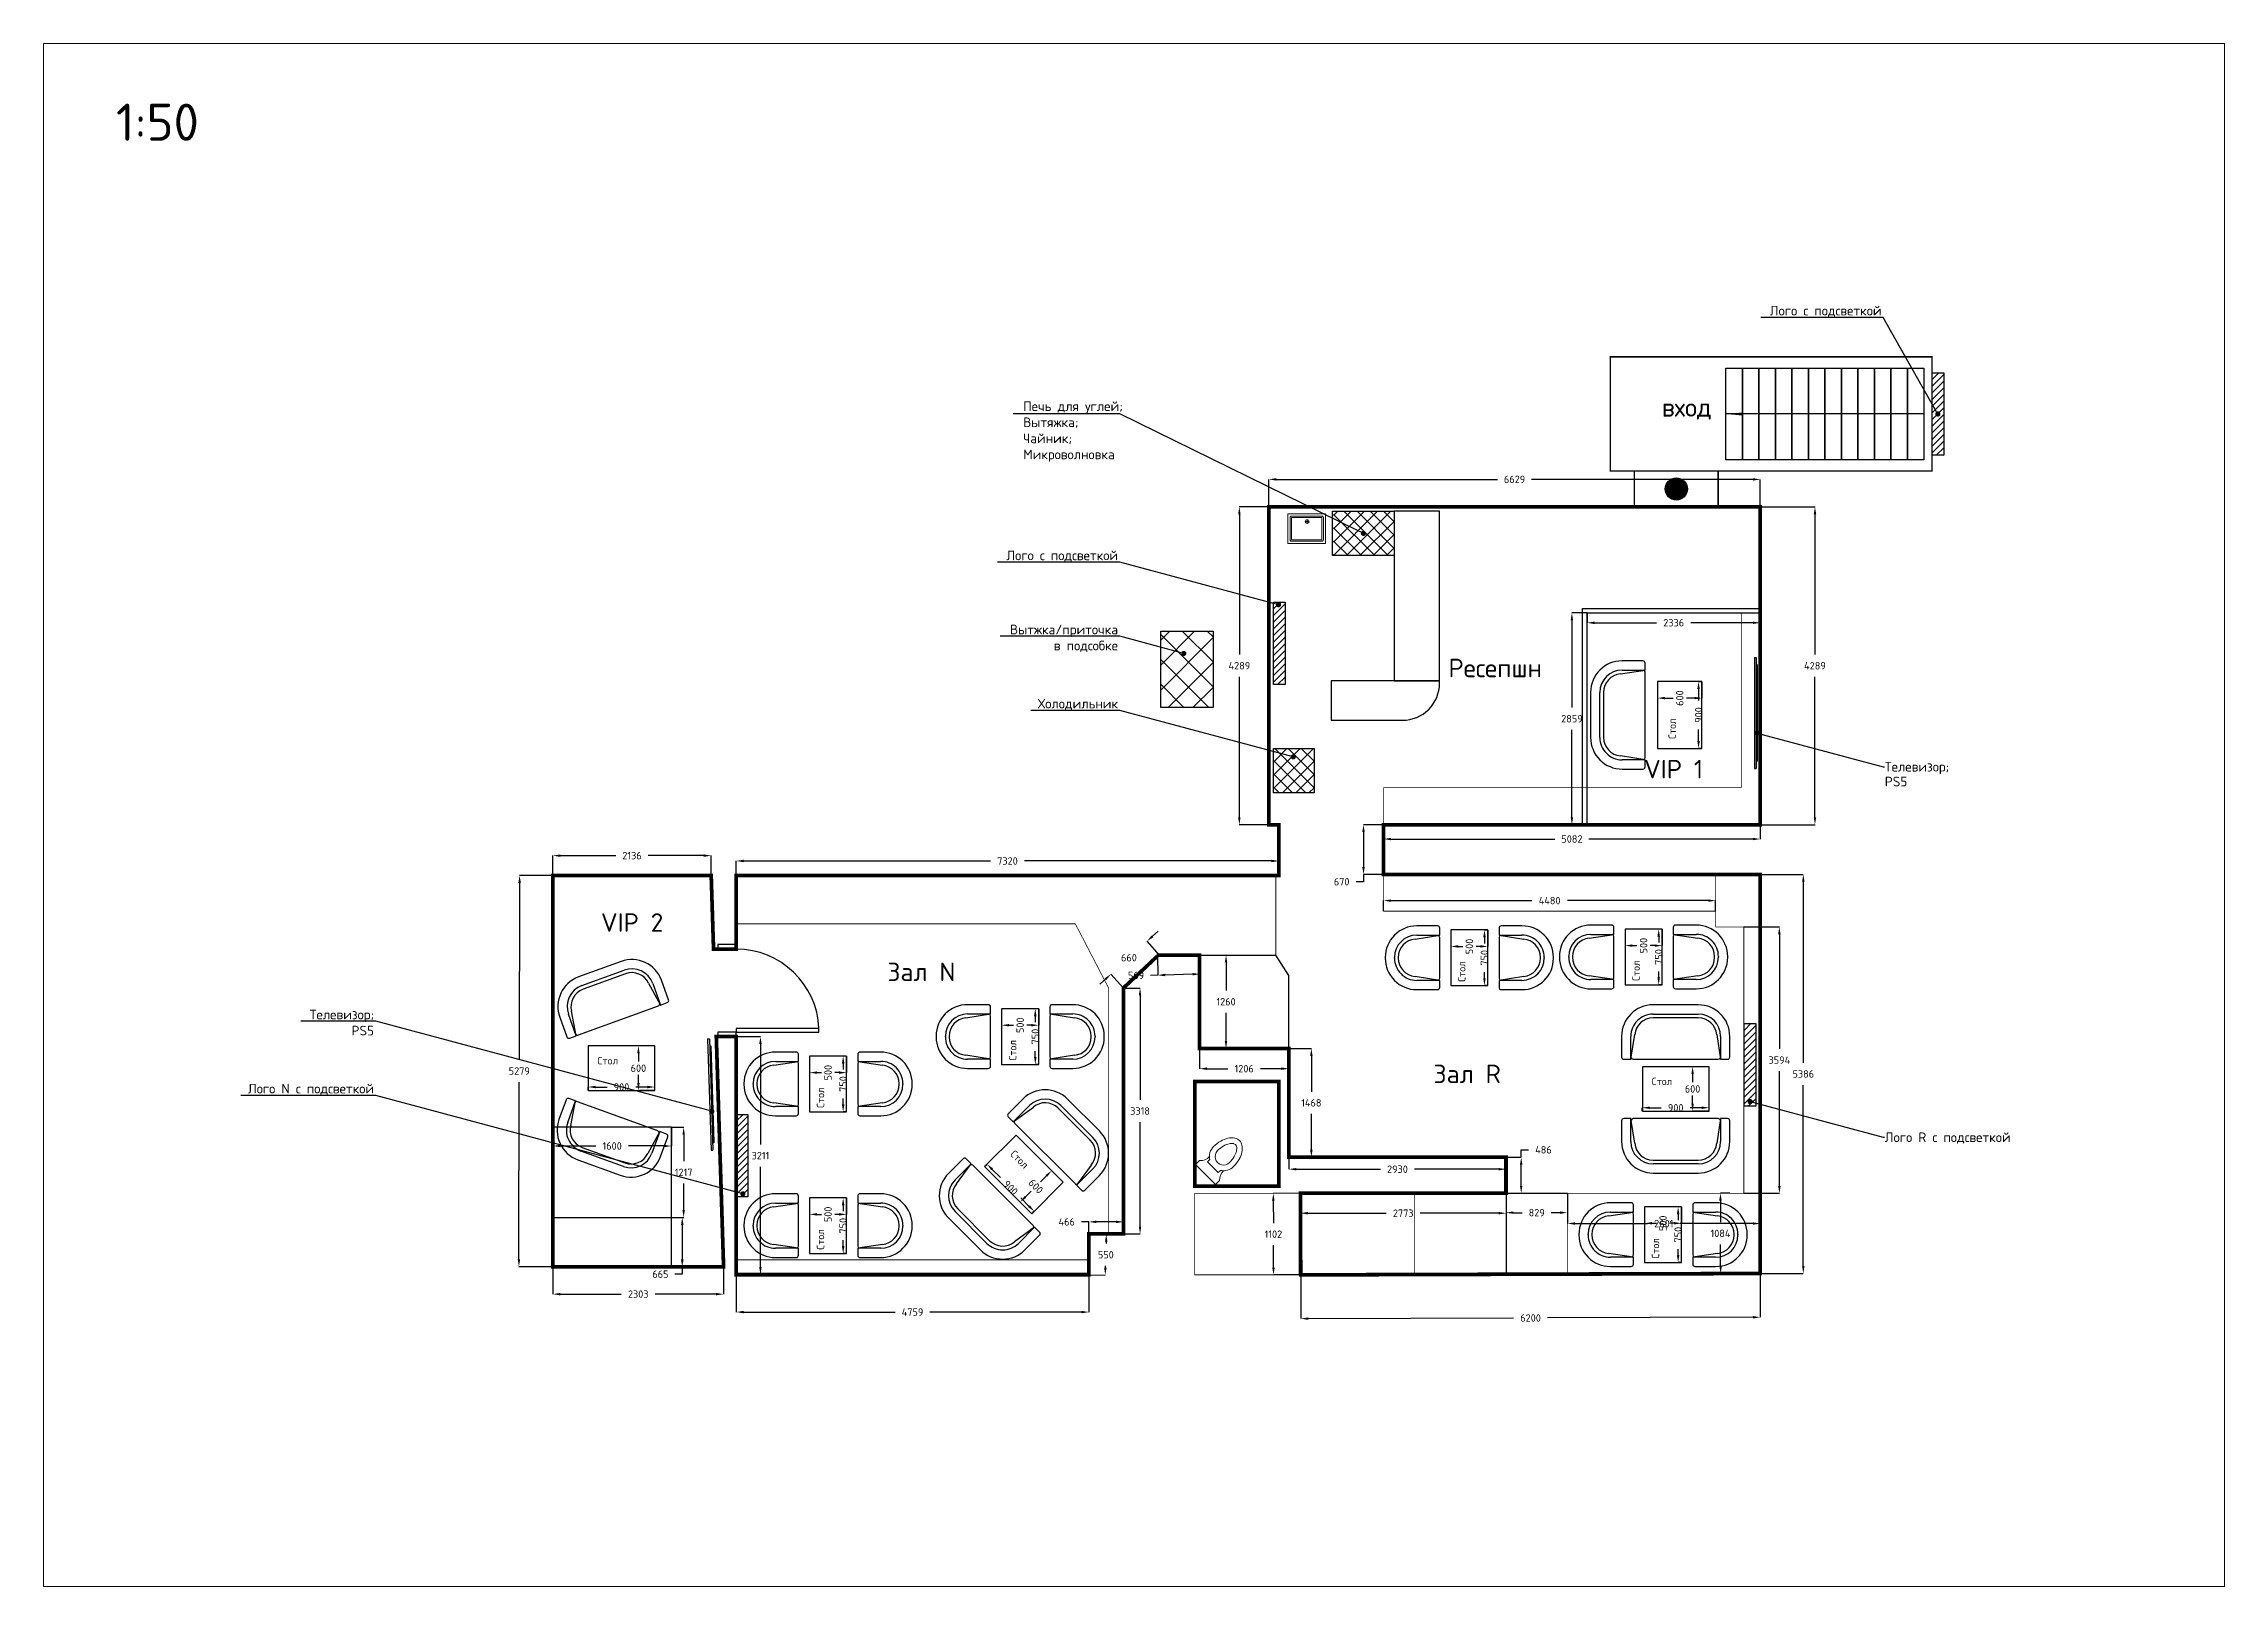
# Paper-space layout '1_50_Мебель' of a CAD drawing. Header units: metres, sheet in millimetres. Extents: x 0 to 588, y 0 to 416.
# The model-space entities are those that its viewports show. They can reach past a viewport. Long polylines and large blocks are cut down to what shows.
import ezdxf
from ezdxf import colors
from ezdxf.entities.mleader import LeaderData, LeaderLine
from ezdxf.math import Vec2, Vec3

# ---------------------------------------------------------------- set-up
doc = ezdxf.new("R2010")
doc.units = ezdxf.units.M
doc.linetypes.add('HIDDEN', pattern=[0.375, 0.25, -0.125])
for name, color, linetype in [('RV_Мягкая мебель', 7, 'Continuous'), ('RV_Пвышенные', 65, 'Continuous'), ('RV_Размеры', 7, 'Continuous'), ('RV_Столы', 7, 'Continuous'), ('Стены', 252, 'Continuous')]:
    doc.layers.add(name, color=color, linetype=linetype)
doc.layers.add('WC', color=170, linetype='Continuous', lineweight=9)
doc.styles.add('Роман', font='isocpeur.ttf', dxfattribs={"height": 100})
doc.dimstyles.new('Роман', dxfattribs={"dimtxt": 130, "dimasz": 100, "dimexe": 0.18, "dimexo": 0.0625, "dimgap": 100, "dimtad": 0, "dimtih": 1, "dimtoh": 1, "dimdec": 0, "dimzin": 0, "dimdsep": 46, "dimtxsty": 'Роман', "dimcen": 0.09, "dimadec": 0, "dimazin": 0, "dimtfac": 1, "dimtdec": 0, "dimtofl": 0, "dimtmove": 0, "dimatfit": 3, "dimfxl": 1, "dimtolj": 1, "dimtzin": 0, "dimarcsym": 0})
pattern_1 = [(45, (-110096.05, 21652.62), (-89.80256, 89.80256), []), (135, (-110096.05, 21652.62), (-89.80256, -89.80256), [])]

psp = doc.layouts.new('1_50_Мебель')

# ---------------------------------------------------------------- texts
at = {"insert": (19.52, 400.15), "char_height": 10, "attachment_point": 1, "style": 'Роман'}
psp.add_mtext_dynamic_manual_height_columns('1:50', width=71.6157, gutter_width=650, heights=[0], dxfattribs=at)

msp = doc.modelspace()

# ---------------------------------------------------------------- texts
at = {"color": 30, "true_color": 0xf26722, "char_height": 250, "attachment_point": 5, "style": 'Роман'}
for s, insert in [('вход', (17691.6326, 14463.8001)), ('Ресепшн', (15107.0895, 10966.653)), ('VIP 1', (17515.5054, 9602.3409)), ('VIP 2', (3462.3452, 7532.4713)), ('Зал N', (7365.1684, 6866.5332)), ('Зал R', (14730.1316, 5489.9927))]:
    msp.add_mtext_dynamic_manual_height_columns(s, width=1286.125012, gutter_width=650, heights=[0], dxfattribs=dict(at, insert=insert))

# ---------------------------------------------------------------- blocks, each defined once
blk = doc.blocks.new('K100')
at = {"color": 0}
for p, q in [((-9, 90), (-9, 0)), ((-5, 90), (-9, 90)), ((-5, 0), (-5, 90)), ((-9, 0), (-5, 0))]:
    blk.add_line(p, q, dxfattribs=at)
for points in [[(-95, -20), (-95, 0), (-100, 0), (-100, -20)], [(0, -20), (0, 0), (-5, 0), (-5, -20)]]:
    blk.add_lwpolyline(points, close=True, dxfattribs=at)
blk.add_arc((-5, 0), 90.1, 92.5448, 180, dxfattribs=at)
blk = doc.blocks.new('Экран')
at = {"color": 0}
for p, q in [((-39, 750), (-14, 750)), ((-39, 750), (-39, -750)), ((-14, 750), (-14, -750)), ((-14, 664), (0, 651)), ((0, 651), (0, -651)), ((-39, -750), (-14, -750)), ((-14, -664), (0, -651))]:
    blk.add_line(p, q, dxfattribs=at)
blk = doc.blocks.new('UniTAZZ_1')
for p, q in [((-190, -76), (-190, 0)), ((190, 0), (-190, 0)), ((190, 0), (190, -76)), ((-102, -140), (-102, -182)), ((-102, -140), (102, -140)), ((102, -140), (102, -182))]:
    blk.add_line(p, q)
at = {"extrusion": (0, 0, -1)}
for centre, major_axis, start_param, end_param in [((-307, -203), (122, 122), -0.043451, 0.814408), ((0, -343), (-135, 135), 5.497787, 6.506047), ((0, -343), (-80.8, 80.8), 5.497787, 8.63938), ((0, -343), (135, 135), -0.222862, 0.785398), ((307, -203), (-122, 122), 5.468777, 6.326636), ((296, -343), (344, 344), 3.673669, 3.92699), ((150, -381), (-237, 237), 4.939188, 5.244466), ((58, -438), (160, 160), 2.941475, 3.368391), ((296, -343), (-290, 290), 5.244466, 5.497787), ((150, -381), (183, 183), 3.368391, 3.673669), ((58, -438), (107, 107), 2.941475, 3.368391), ((0, -525), (-32.7, 32.7), 3.926991, 4.51227), ((0, -525), (32.7, 32.7), 1.770915, 2.356194), ((-58, -438), (-107, 107), 2.914794, 3.34171), ((-58, -438), (-160, 160), 2.914794, 3.34171), ((-150, -381), (-183, 183), 2.609516, 2.914794), ((-296, -343), (290, 290), 0.785399, 1.038719), ((-150, -381), (237, 237), 1.03872, 1.343998), ((-296, -343), (344, 344), 0.785399, 1.03872), ((0, -525), (-86.5, 86.5), 3.926992, 4.512271), ((0, -525), (86.5, 86.5), 1.770915, 2.356194)]:
    blk.add_ellipse(centre, major_axis=major_axis, ratio=1, start_param=start_param, end_param=end_param, dxfattribs=at)
blk = doc.blocks.new('Mojka_2')
for p, q in [((175, -105), (225, -105)), ((200, -80), (200, -130))]:
    blk.add_line(p, q)
for points in [[(450, 0), (450, -400), (-60, -400), (-60, 0)], [(400, -50), (400, -350), (-10, -350), (-10, -50)]]:
    blk.add_lwpolyline(points, close=True)
blk.add_lwpolyline([(400, -370), (-10, -370, -0.414214), (-30, -350), (-30, -50, -0.414214), (-10, -30), (400, -30, -0.414214), (420, -50), (420, -350, -0.414214)], format="xyb", close=True)
blk.add_circle((200, -105), 25)
blk = doc.blocks.new('*U92')
at = {"lineweight": 30}
for p, q in [((-730, -180), (-730, -460)), ((-605, -150), (-700, -150)), ((-553, -483), (-605, -150)), ((-605, -460), (-605, -150)), ((605, -150), (553, -483)), ((700, -150), (605, -150)), ((605, -150), (605, -460)), ((730, -460), (730, -180)), ((305, -760), (-305, -760)), ((-305, -885), (305, -885))]:
    blk.add_line(p, q, dxfattribs=at)
blk.add_lwpolyline([(603, -170, 0.315615), (575, -150), (-575, -150, 0.315615), (-603, -170)], format="xyb", dxfattribs=at)
at = {"lineweight": 30, "flags": 128}
blk.add_lwpolyline([(-305, -709), (305, -709)], dxfattribs=at)
at = {"lineweight": 30}
for centre, radius, start, end in [((-700, -180), 30, 90, 180), ((700, -180), 30, 0, 90), ((-305, -460), 425, 180, 270), ((-305, -460), 300, 180, 270), ((-305, -460), 249, 185.1944, 270), ((305, -460), 425, 270, 0), ((305, -460), 300, 270, 0), ((305, -460), 249, 270, 354.8056)]:
    blk.add_arc(centre, radius, start, end, dxfattribs=at)
blk = doc.blocks.new('*U91')
at = {"lineweight": 30}
for p, q in [((-730, -180), (-730, -460)), ((-605, -150), (-700, -150)), ((-553, -483), (-605, -150)), ((-605, -460), (-605, -150)), ((605, -150), (553, -483)), ((700, -150), (605, -150)), ((605, -150), (605, -460)), ((730, -460), (730, -180)), ((305, -760), (-305, -760)), ((-305, -885), (305, -885))]:
    blk.add_line(p, q, dxfattribs=at)
blk.add_lwpolyline([(603, -170, 0.315615), (575, -150), (-575, -150, 0.315615), (-603, -170)], format="xyb", dxfattribs=at)
at = {"lineweight": 30, "flags": 128}
blk.add_lwpolyline([(-305, -709), (305, -709)], dxfattribs=at)
at = {"lineweight": 30}
for centre, radius, start, end in [((-700, -180), 30, 90, 180), ((700, -180), 30, 0, 90), ((-305, -460), 425, 180, 270), ((-305, -460), 300, 180, 270), ((-305, -460), 249, 185.1944, 270), ((305, -460), 425, 270, 0), ((305, -460), 300, 270, 0), ((305, -460), 249, 270, 354.8056)]:
    blk.add_arc(centre, radius, start, end, dxfattribs=at)
blk = doc.blocks.new('*D138')
at = {"color": 0, "lineweight": -2, "transparency": 16777216}
for p, q in [((193468, -15077), (193468, -15031)), ((193568, -15031), (193723, -15031)), ((194268, -15031), (194113, -15031)), ((194368, -15077), (194368, -15031))]:
    blk.add_line(p, q, dxfattribs=at)
at = {"color": 0, "transparency": 16777216}
for points in [[(193568, -15014), (193568, -15048), (193468, -15031)], [(194268, -15014), (194268, -15048), (194368, -15031)]]:
    blk.add_solid(points, dxfattribs=at)
at = {"layer": 'Defpoints', "color": 0, "transparency": 16777216}
for p in [(193468, -15077), (194368, -15031), (194368, -15077)]:
    blk.add_point(p, dxfattribs=at)
at = {"color": 0, "transparency": 16777216, "insert": (193918, -15031), "char_height": 100, "attachment_point": 5, "style": 'Роман'}
blk.add_mtext('\\A1;900', dxfattribs=at)
blk = doc.blocks.new('*D139')
at = {"color": 0, "lineweight": -2, "transparency": 16777216}
for p, q in [((194368, -14477), (194146, -14477)), ((194146, -14577), (194146, -14687)), ((194146, -14977), (194146, -14867)), ((194368, -15077), (194146, -15077))]:
    blk.add_line(p, q, dxfattribs=at)
at = {"color": 0, "transparency": 16777216}
for points in [[(194130, -14577), (194163, -14577), (194146, -14477)], [(194130, -14977), (194163, -14977), (194146, -15077)]]:
    blk.add_solid(points, dxfattribs=at)
at = {"layer": 'Defpoints', "color": 0, "transparency": 16777216}
for p in [(194146, -14477), (194368, -14477), (194368, -15077)]:
    blk.add_point(p, dxfattribs=at)
at = {"color": 0, "transparency": 16777216, "insert": (194146, -14777), "char_height": 100, "attachment_point": 5, "style": 'Роман'}
blk.add_mtext('\\A1;600', dxfattribs=at)
blk = doc.blocks.new('*U90')
at = {"lineweight": 30}
for p, q in [((-430, -180), (-430, -460)), ((-305, -150), (-400, -150)), ((-253, -483), (-305, -150)), ((-305, -460), (-305, -150)), ((305, -150), (253, -483)), ((400, -150), (305, -150)), ((305, -150), (305, -460)), ((430, -460), (430, -180)), ((5, -760), (-5, -760)), ((-5, -885), (5, -885))]:
    blk.add_line(p, q, dxfattribs=at)
blk.add_lwpolyline([(303, -170, 0.315615), (275, -150), (-275, -150, 0.315615), (-303, -170)], format="xyb", dxfattribs=at)
at = {"lineweight": 30, "flags": 128}
blk.add_lwpolyline([(-5, -709), (5, -709)], dxfattribs=at)
at = {"lineweight": 30}
for centre, radius, start, end in [((-400, -180), 30, 90, 180), ((400, -180), 30, 0, 90), ((-5, -460), 425, 180, 270), ((-5, -460), 300, 180, 270), ((-5, -460), 249, 185.1944, 270), ((5, -460), 425, 270, 0), ((5, -460), 300, 270, 0), ((5, -460), 249, 270, 354.8056)]:
    blk.add_arc(centre, radius, start, end, dxfattribs=at)
blk = doc.blocks.new('*D97')
at = {"color": 0, "lineweight": -2, "transparency": 16777216}
for p, q in [((193543, -15027), (193543, -14981)), ((193643, -14981), (193723, -14981)), ((194193, -14981), (194113, -14981)), ((194293, -15027), (194293, -14981))]:
    blk.add_line(p, q, dxfattribs=at)
at = {"color": 0, "transparency": 16777216}
for points in [[(193643, -14964), (193643, -14998), (193543, -14981)], [(194193, -14964), (194193, -14998), (194293, -14981)]]:
    blk.add_solid(points, dxfattribs=at)
at = {"layer": 'Defpoints', "color": 0, "transparency": 16777216}
for p in [(194293, -14981), (193543, -15027), (194293, -15027)]:
    blk.add_point(p, dxfattribs=at)
at = {"color": 0, "transparency": 16777216, "insert": (193918, -14981), "char_height": 100, "attachment_point": 5, "style": 'Роман'}
blk.add_mtext('\\A1;750', dxfattribs=at)
blk = doc.blocks.new('*D96')
at = {"color": 0, "lineweight": -2, "transparency": 16777216}
for p, q in [((194293, -14527), (194071, -14527)), ((194071, -14627), (194071, -14687)), ((194071, -14927), (194071, -14867)), ((194293, -15027), (194071, -15027))]:
    blk.add_line(p, q, dxfattribs=at)
at = {"color": 0, "transparency": 16777216}
for points in [[(194055, -14627), (194088, -14627), (194071, -14527)], [(194055, -14927), (194088, -14927), (194071, -15027)]]:
    blk.add_solid(points, dxfattribs=at)
at = {"layer": 'Defpoints', "color": 0, "transparency": 16777216}
for p in [(194071, -14527), (194293, -14527), (194293, -15027)]:
    blk.add_point(p, dxfattribs=at)
at = {"color": 0, "transparency": 16777216, "insert": (194071, -14777), "char_height": 100, "attachment_point": 5, "style": 'Роман'}
blk.add_mtext('\\A1;500', dxfattribs=at)
blk = doc.blocks.new('*U98')
at = {"lineweight": 30}
for p, q in [((-730, -180), (-730, -460)), ((-605, -150), (-700, -150)), ((-553, -483), (-605, -150)), ((-605, -460), (-605, -150)), ((605, -150), (553, -483)), ((700, -150), (605, -150)), ((605, -150), (605, -460)), ((730, -460), (730, -180)), ((305, -760), (-305, -760)), ((-305, -885), (305, -885))]:
    blk.add_line(p, q, dxfattribs=at)
blk.add_lwpolyline([(603, -170, 0.315615), (575, -150), (-575, -150, 0.315615), (-603, -170)], format="xyb", dxfattribs=at)
at = {"lineweight": 30, "flags": 128}
blk.add_lwpolyline([(-305, -709), (305, -709)], dxfattribs=at)
at = {"lineweight": 30}
for centre, radius, start, end in [((-700, -180), 30, 90, 180), ((700, -180), 30, 0, 90), ((-305, -460), 425, 180, 270), ((-305, -460), 300, 180, 270), ((-305, -460), 249, 185.1944, 270), ((305, -460), 425, 270, 0), ((305, -460), 300, 270, 0), ((305, -460), 249, 270, 354.8056)]:
    blk.add_arc(centre, radius, start, end, dxfattribs=at)
blk = doc.blocks.new('*D144')
at = {"color": 0, "lineweight": -2, "transparency": 16777216}
for p, q in [((193468, -15077), (193468, -15031)), ((193568, -15031), (193723, -15031)), ((194268, -15031), (194113, -15031)), ((194368, -15077), (194368, -15031))]:
    blk.add_line(p, q, dxfattribs=at)
at = {"color": 0, "transparency": 16777216}
for points in [[(193568, -15014), (193568, -15048), (193468, -15031)], [(194268, -15014), (194268, -15048), (194368, -15031)]]:
    blk.add_solid(points, dxfattribs=at)
at = {"layer": 'Defpoints', "color": 0, "transparency": 16777216}
for p in [(193468, -15077), (194368, -15031), (194368, -15077)]:
    blk.add_point(p, dxfattribs=at)
at = {"color": 0, "transparency": 16777216, "insert": (193918, -15031), "char_height": 100, "attachment_point": 5, "style": 'Роман'}
blk.add_mtext('\\A1;900', dxfattribs=at)
blk = doc.blocks.new('*D145')
at = {"color": 0, "lineweight": -2, "transparency": 16777216}
for p, q in [((194368, -14477), (194146, -14477)), ((194146, -14577), (194146, -14687)), ((194146, -14977), (194146, -14867)), ((194368, -15077), (194146, -15077))]:
    blk.add_line(p, q, dxfattribs=at)
at = {"color": 0, "transparency": 16777216}
for points in [[(194130, -14577), (194163, -14577), (194146, -14477)], [(194130, -14977), (194163, -14977), (194146, -15077)]]:
    blk.add_solid(points, dxfattribs=at)
at = {"layer": 'Defpoints', "color": 0, "transparency": 16777216}
for p in [(194146, -14477), (194368, -14477), (194368, -15077)]:
    blk.add_point(p, dxfattribs=at)
at = {"color": 0, "transparency": 16777216, "insert": (194146, -14777), "char_height": 100, "attachment_point": 5, "style": 'Роман'}
blk.add_mtext('\\A1;600', dxfattribs=at)
blk = doc.blocks.new('*D141')
at = {"color": 0, "lineweight": -2, "transparency": 16777216}
for p, q in [((193468, -15077), (193468, -15031)), ((193568, -15031), (193723, -15031)), ((194268, -15031), (194113, -15031)), ((194368, -15077), (194368, -15031))]:
    blk.add_line(p, q, dxfattribs=at)
at = {"color": 0, "transparency": 16777216}
for points in [[(193568, -15014), (193568, -15048), (193468, -15031)], [(194268, -15014), (194268, -15048), (194368, -15031)]]:
    blk.add_solid(points, dxfattribs=at)
at = {"layer": 'Defpoints', "color": 0, "transparency": 16777216}
for p in [(193468, -15077), (194368, -15031), (194368, -15077)]:
    blk.add_point(p, dxfattribs=at)
at = {"color": 0, "transparency": 16777216, "insert": (193918, -15031), "char_height": 100, "attachment_point": 5, "style": 'Роман'}
blk.add_mtext('\\A1;900', dxfattribs=at)
blk = doc.blocks.new('*D142')
at = {"color": 0, "lineweight": -2, "transparency": 16777216}
for p, q in [((194368, -14477), (194146, -14477)), ((194146, -14577), (194146, -14687)), ((194146, -14977), (194146, -14867)), ((194368, -15077), (194146, -15077))]:
    blk.add_line(p, q, dxfattribs=at)
at = {"color": 0, "transparency": 16777216}
for points in [[(194130, -14577), (194163, -14577), (194146, -14477)], [(194130, -14977), (194163, -14977), (194146, -15077)]]:
    blk.add_solid(points, dxfattribs=at)
at = {"layer": 'Defpoints', "color": 0, "transparency": 16777216}
for p in [(194146, -14477), (194368, -14477), (194368, -15077)]:
    blk.add_point(p, dxfattribs=at)
at = {"color": 0, "transparency": 16777216, "insert": (194146, -14777), "char_height": 100, "attachment_point": 5, "style": 'Роман'}
blk.add_mtext('\\A1;600', dxfattribs=at)
blk = doc.blocks.new('*D100')
at = {"color": 0, "lineweight": -2, "transparency": 16777216}
for p, q in [((193468, -15077), (193468, -15031)), ((193568, -15031), (193723, -15031)), ((194268, -15031), (194113, -15031)), ((194368, -15077), (194368, -15031))]:
    blk.add_line(p, q, dxfattribs=at)
at = {"color": 0, "transparency": 16777216}
for points in [[(193568, -15014), (193568, -15048), (193468, -15031)], [(194268, -15014), (194268, -15048), (194368, -15031)]]:
    blk.add_solid(points, dxfattribs=at)
at = {"layer": 'Defpoints', "color": 0, "transparency": 16777216}
for p in [(193468, -15077), (194368, -15031), (194368, -15077)]:
    blk.add_point(p, dxfattribs=at)
at = {"color": 0, "transparency": 16777216, "insert": (193918, -15031), "char_height": 100, "attachment_point": 5, "style": 'Роман'}
blk.add_mtext('\\A1;900', dxfattribs=at)
blk = doc.blocks.new('*D101')
at = {"color": 0, "lineweight": -2, "transparency": 16777216}
for p, q in [((194368, -14477), (194146, -14477)), ((194146, -14577), (194146, -14687)), ((194146, -14977), (194146, -14867)), ((194368, -15077), (194146, -15077))]:
    blk.add_line(p, q, dxfattribs=at)
at = {"color": 0, "transparency": 16777216}
for points in [[(194130, -14577), (194163, -14577), (194146, -14477)], [(194130, -14977), (194163, -14977), (194146, -15077)]]:
    blk.add_solid(points, dxfattribs=at)
at = {"layer": 'Defpoints', "color": 0, "transparency": 16777216}
for p in [(194146, -14477), (194368, -14477), (194368, -15077)]:
    blk.add_point(p, dxfattribs=at)
at = {"color": 0, "transparency": 16777216, "insert": (194146, -14777), "char_height": 100, "attachment_point": 5, "style": 'Роман'}
blk.add_mtext('\\A1;600', dxfattribs=at)
blk = doc.blocks.new('*D102')
at = {"layer": 'Defpoints', "color": 0, "transparency": 16777216}
for p in [(18684, 13512), (12055, 13141), (18684, 13141)]:
    blk.add_point(p, dxfattribs=at)
at = {"layer": 'RV_Размеры', "color": 0, "lineweight": -2, "transparency": 16777216}
for p, q in [((12055, 13141), (12055, 13512)), ((12155, 13512), (15139, 13512)), ((18584, 13512), (15599, 13512)), ((18684, 13141), (18684, 13512))]:
    blk.add_line(p, q, dxfattribs=at)
at = {"layer": 'RV_Размеры', "color": 0, "transparency": 16777216}
for points in [[(12155, 13529), (12155, 13495), (12055, 13512)], [(18584, 13529), (18584, 13495), (18684, 13512)]]:
    blk.add_solid(points, dxfattribs=at)
at = {"layer": 'RV_Размеры', "color": 0, "transparency": 16777216, "insert": (15369, 13512), "char_height": 100, "attachment_point": 5, "style": 'Роман'}
blk.add_mtext('\\A1;6629', dxfattribs=at)
blk = doc.blocks.new('*D103')
at = {"layer": 'Defpoints', "color": 0, "transparency": 16777216}
for p in [(18684, 13141), (18684, 8852), (19422, 8852)]:
    blk.add_point(p, dxfattribs=at)
at = {"layer": 'RV_Размеры', "color": 0, "lineweight": -2, "transparency": 16777216}
for p, q in [((18684, 13141), (19423, 13141)), ((19422, 13041), (19422, 11147)), ((19422, 8952), (19422, 10847)), ((18684, 8852), (19423, 8852))]:
    blk.add_line(p, q, dxfattribs=at)
at = {"layer": 'RV_Размеры', "color": 0, "transparency": 16777216}
for points in [[(19406, 13041), (19439, 13041), (19422, 13141)], [(19406, 8952), (19439, 8952), (19422, 8852)]]:
    blk.add_solid(points, dxfattribs=at)
at = {"layer": 'RV_Размеры', "color": 0, "transparency": 16777216, "insert": (19422, 10997), "char_height": 100, "attachment_point": 5, "style": 'Роман'}
blk.add_mtext('\\A1;4289', dxfattribs=at)
blk = doc.blocks.new('*D104')
at = {"layer": 'Defpoints', "color": 0, "transparency": 16777216}
for p in [(16348, 11711), (18684, 11711), (18684, 11577)]:
    blk.add_point(p, dxfattribs=at)
at = {"layer": 'RV_Размеры', "color": 0, "lineweight": -2, "transparency": 16777216}
for p, q in [((16348, 11711), (16348, 11577)), ((16448, 11577), (17286, 11577)), ((18584, 11577), (17746, 11577)), ((18684, 11711), (18684, 11577))]:
    blk.add_line(p, q, dxfattribs=at)
at = {"layer": 'RV_Размеры', "color": 0, "transparency": 16777216}
for points in [[(16448, 11593), (16448, 11560), (16348, 11577)], [(18584, 11593), (18584, 11560), (18684, 11577)]]:
    blk.add_solid(points, dxfattribs=at)
at = {"layer": 'RV_Размеры', "color": 0, "transparency": 16777216, "insert": (17516, 11577), "char_height": 100, "attachment_point": 5, "style": 'Роман'}
blk.add_mtext('\\A1;2336', dxfattribs=at)
blk = doc.blocks.new('*D105')
at = {"layer": 'Defpoints', "color": 0, "transparency": 16777216}
for p in [(16348, 11711), (16143, 8852), (16348, 8852)]:
    blk.add_point(p, dxfattribs=at)
at = {"layer": 'RV_Размеры', "color": 0, "lineweight": -2, "transparency": 16777216}
for p, q in [((16347, 11711), (16142, 11711)), ((16143, 11611), (16143, 10432)), ((16143, 8952), (16143, 10132)), ((16347, 8852), (16142, 8852))]:
    blk.add_line(p, q, dxfattribs=at)
at = {"layer": 'RV_Размеры', "color": 0, "transparency": 16777216}
for points in [[(16126, 11611), (16159, 11611), (16143, 11711)], [(16126, 8952), (16159, 8952), (16143, 8852)]]:
    blk.add_solid(points, dxfattribs=at)
at = {"layer": 'RV_Размеры', "color": 0, "transparency": 16777216, "insert": (16143, 10282), "char_height": 100, "attachment_point": 5, "style": 'Роман'}
blk.add_mtext('\\A1;2859', dxfattribs=at)
blk = doc.blocks.new('*D106')
at = {"layer": 'Defpoints', "color": 0, "transparency": 16777216}
for p in [(13602, 8852), (18684, 8852), (18684, 8659)]:
    blk.add_point(p, dxfattribs=at)
at = {"layer": 'RV_Размеры', "color": 0, "lineweight": -2, "transparency": 16777216}
for p, q in [((13602, 8852), (13602, 8658)), ((18684, 8852), (18684, 8658)), ((13702, 8659), (15913, 8659)), ((18584, 8659), (16373, 8659))]:
    blk.add_line(p, q, dxfattribs=at)
at = {"layer": 'RV_Размеры', "color": 0, "transparency": 16777216}
for points in [[(13702, 8675), (13702, 8642), (13602, 8659)], [(18584, 8675), (18584, 8642), (18684, 8659)]]:
    blk.add_solid(points, dxfattribs=at)
at = {"layer": 'RV_Размеры', "color": 0, "transparency": 16777216, "insert": (16143, 8659), "char_height": 100, "attachment_point": 5, "style": 'Роман'}
blk.add_mtext('\\A1;5082', dxfattribs=at)
blk = doc.blocks.new('*D107')
at = {"layer": 'Defpoints', "color": 0, "transparency": 16777216}
for p in [(13602, 8852), (13331, 8182), (13602, 8182)]:
    blk.add_point(p, dxfattribs=at)
at = {"layer": 'RV_Размеры', "color": 0, "lineweight": -2, "transparency": 16777216}
for p, q in [((13601, 8852), (13331, 8852)), ((13331, 8752), (13331, 8282)), ((13331, 8082), (13231, 8082)), ((13601, 8182), (13331, 8182)), ((13331, 8182), (13331, 8082))]:
    blk.add_line(p, q, dxfattribs=at)
at = {"layer": 'RV_Размеры', "color": 0, "transparency": 16777216}
for points in [[(13314, 8752), (13348, 8752), (13331, 8852)], [(13314, 8282), (13348, 8282), (13331, 8182)]]:
    blk.add_solid(points, dxfattribs=at)
at = {"layer": 'RV_Размеры', "color": 0, "transparency": 16777216, "insert": (13036, 8082), "char_height": 100, "attachment_point": 5, "style": 'Роман'}
blk.add_mtext('\\A1;670', dxfattribs=at)
blk = doc.blocks.new('*D108')
at = {"layer": 'Defpoints', "color": 0, "transparency": 16777216}
for p in [(18684, 8182), (18684, 2796), (19265, 2796)]:
    blk.add_point(p, dxfattribs=at)
at = {"layer": 'RV_Размеры', "color": 0, "lineweight": -2, "transparency": 16777216}
for p, q in [((18684, 8182), (19265, 8182)), ((19265, 8082), (19265, 5639)), ((19265, 2896), (19265, 5339)), ((18684, 2796), (19265, 2796))]:
    blk.add_line(p, q, dxfattribs=at)
at = {"layer": 'RV_Размеры', "color": 0, "transparency": 16777216}
for points in [[(19249, 8082), (19282, 8082), (19265, 8182)], [(19249, 2896), (19282, 2896), (19265, 2796)]]:
    blk.add_solid(points, dxfattribs=at)
at = {"layer": 'RV_Размеры', "color": 0, "transparency": 16777216, "insert": (19265, 5489), "char_height": 100, "attachment_point": 5, "style": 'Роман'}
blk.add_mtext('\\A1;5386', dxfattribs=at)
blk = doc.blocks.new('*D109')
at = {"layer": 'Defpoints', "color": 0, "transparency": 16777216}
for p in [(12483, 2778), (18684, 2796), (12485, 2187)]:
    blk.add_point(p, dxfattribs=at)
at = {"layer": 'RV_Размеры', "color": 0, "lineweight": -2, "transparency": 16777216}
for p, q in [((12483, 2778), (12485, 2187)), ((18684, 2796), (18685, 2206)), ((12585, 2188), (15355, 2196)), ((18585, 2205), (15815, 2197))]:
    blk.add_line(p, q, dxfattribs=at)
at = {"layer": 'RV_Размеры', "color": 0, "transparency": 16777216}
for points in [[(12585, 2204), (12585, 2171), (12485, 2187)], [(18585, 2222), (18585, 2189), (18685, 2206)]]:
    blk.add_solid(points, dxfattribs=at)
at = {"layer": 'RV_Размеры', "color": 0, "transparency": 16777216, "insert": (15585, 2196), "char_height": 100, "attachment_point": 5, "style": 'Роман'}
blk.add_mtext('\\A1;6200', dxfattribs=at)
blk = doc.blocks.new('*D110')
at = {"layer": 'Defpoints', "color": 0, "transparency": 16777216}
for p in [(12114, 3878), (12481, 3879), (12483, 2778)]:
    blk.add_point(p, dxfattribs=at)
at = {"layer": 'RV_Размеры', "color": 0, "lineweight": -2, "transparency": 16777216}
for p, q in [((12480, 3879), (12114, 3878)), ((12114, 3778), (12115, 3477)), ((12116, 2877), (12115, 3177)), ((12483, 2778), (12116, 2777))]:
    blk.add_line(p, q, dxfattribs=at)
at = {"layer": 'RV_Размеры', "color": 0, "transparency": 16777216}
for points in [[(12131, 3778), (12097, 3778), (12114, 3878)], [(12133, 2877), (12100, 2877), (12116, 2777)]]:
    blk.add_solid(points, dxfattribs=at)
at = {"layer": 'RV_Размеры', "color": 0, "transparency": 16777216, "insert": (12115, 3327), "char_height": 100, "attachment_point": 5, "style": 'Роман'}
blk.add_mtext('\\A1;1102', dxfattribs=at)
blk = doc.blocks.new('*D111')
at = {"layer": 'Defpoints', "color": 0, "transparency": 16777216}
for p in [(12481, 3879), (15254, 3879), (15254, 3610)]:
    blk.add_point(p, dxfattribs=at)
at = {"layer": 'RV_Размеры', "color": 0, "lineweight": -2, "transparency": 16777216}
for p, q in [((12481, 3879), (12481, 3610)), ((15254, 3879), (15254, 3610)), ((12581, 3610), (13637, 3610)), ((15154, 3610), (14097, 3610))]:
    blk.add_line(p, q, dxfattribs=at)
at = {"layer": 'RV_Размеры', "color": 0, "transparency": 16777216}
for points in [[(12581, 3627), (12581, 3593), (12481, 3610)], [(15154, 3627), (15154, 3593), (15254, 3610)]]:
    blk.add_solid(points, dxfattribs=at)
at = {"layer": 'RV_Размеры', "color": 0, "transparency": 16777216, "insert": (13867, 3610), "char_height": 100, "attachment_point": 5, "style": 'Роман'}
blk.add_mtext('\\A1;2773', dxfattribs=at)
blk = doc.blocks.new('*D112')
at = {"layer": 'Defpoints', "color": 0, "transparency": 16777216}
for p in [(15254, 3879), (16083, 3879), (15254, 3617)]:
    blk.add_point(p, dxfattribs=at)
at = {"layer": 'RV_Размеры', "color": 0, "lineweight": -2, "transparency": 16777216}
for p, q in [((15254, 3879), (15254, 3617)), ((16083, 3879), (16083, 3617)), ((15354, 3617), (15473, 3617)), ((15983, 3617), (15863, 3617))]:
    blk.add_line(p, q, dxfattribs=at)
at = {"layer": 'RV_Размеры', "color": 0, "transparency": 16777216}
for points in [[(15354, 3634), (15354, 3601), (15254, 3617)], [(15983, 3634), (15983, 3601), (16083, 3617)]]:
    blk.add_solid(points, dxfattribs=at)
at = {"layer": 'RV_Размеры', "color": 0, "transparency": 16777216, "insert": (15668, 3617), "char_height": 100, "attachment_point": 5, "style": 'Роман'}
blk.add_mtext('\\A1;829', dxfattribs=at)
blk = doc.blocks.new('*D113')
at = {"layer": 'Defpoints', "color": 0, "transparency": 16777216}
for p in [(16083, 3879), (18684, 3879), (18684, 3470)]:
    blk.add_point(p, dxfattribs=at)
at = {"layer": 'RV_Размеры', "color": 0, "lineweight": -2, "transparency": 16777216}
for p, q in [((16083, 3879), (16083, 3470)), ((18684, 3879), (18684, 3470)), ((16183, 3470), (17163, 3470)), ((18584, 3470), (17603, 3470))]:
    blk.add_line(p, q, dxfattribs=at)
at = {"layer": 'RV_Размеры', "color": 0, "transparency": 16777216}
for points in [[(16183, 3487), (16183, 3454), (16083, 3470)], [(18584, 3487), (18584, 3454), (18684, 3470)]]:
    blk.add_solid(points, dxfattribs=at)
at = {"layer": 'RV_Размеры', "color": 0, "transparency": 16777216, "insert": (17383, 3470), "char_height": 100, "attachment_point": 5, "style": 'Роман'}
blk.add_mtext('\\A1;2601', dxfattribs=at)
blk = doc.blocks.new('*D114')
at = {"layer": 'Defpoints', "color": 0, "transparency": 16777216}
for p in [(15254, 4365), (15459, 4365), (15254, 3879)]:
    blk.add_point(p, dxfattribs=at)
at = {"layer": 'RV_Размеры', "color": 0, "lineweight": -2, "transparency": 16777216}
for p, q in [((15459, 4365), (15459, 4465)), ((15459, 4465), (15559, 4465)), ((15254, 4365), (15459, 4365)), ((15459, 3979), (15459, 4265)), ((15254, 3879), (15459, 3879))]:
    blk.add_line(p, q, dxfattribs=at)
at = {"layer": 'RV_Размеры', "color": 0, "transparency": 16777216}
for points in [[(15442, 4265), (15475, 4265), (15459, 4365)], [(15442, 3979), (15475, 3979), (15459, 3879)]]:
    blk.add_solid(points, dxfattribs=at)
at = {"layer": 'RV_Размеры', "color": 0, "transparency": 16777216, "insert": (15759, 4465), "char_height": 100, "attachment_point": 5, "style": 'Роман'}
blk.add_mtext('\\A1;486', dxfattribs=at)
blk = doc.blocks.new('*D115')
at = {"layer": 'Defpoints', "color": 0, "transparency": 16777216}
for p in [(12324, 4365), (12324, 4204), (15254, 4365)]:
    blk.add_point(p, dxfattribs=at)
at = {"layer": 'RV_Размеры', "color": 0, "lineweight": -2, "transparency": 16777216}
for p, q in [((12324, 4365), (12324, 4204)), ((12424, 4204), (13559, 4204)), ((15154, 4204), (14019, 4204)), ((15254, 4365), (15254, 4204))]:
    blk.add_line(p, q, dxfattribs=at)
at = {"layer": 'RV_Размеры', "color": 0, "transparency": 16777216}
for points in [[(12424, 4220), (12424, 4187), (12324, 4204)], [(15154, 4220), (15154, 4187), (15254, 4204)]]:
    blk.add_solid(points, dxfattribs=at)
at = {"layer": 'RV_Размеры', "color": 0, "transparency": 16777216, "insert": (13789, 4204), "char_height": 100, "attachment_point": 5, "style": 'Роман'}
blk.add_mtext('\\A1;2930', dxfattribs=at)
blk = doc.blocks.new('*D116')
at = {"layer": 'Defpoints', "color": 0, "transparency": 16777216}
for p in [(12324, 5833), (12627, 5833), (12324, 4365)]:
    blk.add_point(p, dxfattribs=at)
at = {"layer": 'RV_Размеры', "color": 0, "lineweight": -2, "transparency": 16777216}
for p, q in [((12324, 5833), (12627, 5833)), ((12627, 5733), (12627, 5249)), ((12627, 4465), (12627, 4949)), ((12324, 4365), (12627, 4365))]:
    blk.add_line(p, q, dxfattribs=at)
at = {"layer": 'RV_Размеры', "color": 0, "transparency": 16777216}
for points in [[(12611, 5733), (12644, 5733), (12627, 5833)], [(12611, 4465), (12644, 4465), (12627, 4365)]]:
    blk.add_solid(points, dxfattribs=at)
at = {"layer": 'RV_Размеры', "color": 0, "transparency": 16777216, "insert": (12627, 5099), "char_height": 100, "attachment_point": 5, "style": 'Роман'}
blk.add_mtext('\\A1;1468', dxfattribs=at)
blk = doc.blocks.new('*D117')
at = {"layer": 'Defpoints', "color": 0, "transparency": 16777216}
for p in [(11118, 5833), (12324, 5833), (11118, 5560)]:
    blk.add_point(p, dxfattribs=at)
at = {"layer": 'RV_Размеры', "color": 0, "lineweight": -2, "transparency": 16777216}
for p, q in [((11118, 5833), (11118, 5560)), ((12324, 5833), (12324, 5560)), ((11218, 5560), (11501, 5560)), ((12224, 5560), (11941, 5560))]:
    blk.add_line(p, q, dxfattribs=at)
at = {"layer": 'RV_Размеры', "color": 0, "transparency": 16777216}
for points in [[(11218, 5577), (11218, 5543), (11118, 5560)], [(12224, 5577), (12224, 5543), (12324, 5560)]]:
    blk.add_solid(points, dxfattribs=at)
at = {"layer": 'RV_Размеры', "color": 0, "transparency": 16777216, "insert": (11721, 5560), "char_height": 100, "attachment_point": 5, "style": 'Роман'}
blk.add_mtext('\\A1;1206', dxfattribs=at)
blk = doc.blocks.new('*D118')
at = {"layer": 'Defpoints', "color": 0, "transparency": 16777216}
for p in [(11118, 7093), (11476, 7093), (11118, 5833)]:
    blk.add_point(p, dxfattribs=at)
at = {"layer": 'RV_Размеры', "color": 0, "lineweight": -2, "transparency": 16777216}
for p, q in [((11118, 7093), (11476, 7093)), ((11476, 6993), (11476, 6613)), ((11476, 5933), (11476, 6313)), ((11118, 5833), (11476, 5833))]:
    blk.add_line(p, q, dxfattribs=at)
at = {"layer": 'RV_Размеры', "color": 0, "transparency": 16777216}
for points in [[(11459, 6993), (11492, 6993), (11476, 7093)], [(11459, 5933), (11492, 5933), (11476, 5833)]]:
    blk.add_solid(points, dxfattribs=at)
at = {"layer": 'RV_Размеры', "color": 0, "transparency": 16777216, "insert": (11476, 6463), "char_height": 100, "attachment_point": 5, "style": 'Роман'}
blk.add_mtext('\\A1;1260', dxfattribs=at)
blk = doc.blocks.new('*D119')
at = {"layer": 'Defpoints', "color": 0, "transparency": 16777216}
for p in [(10549, 7077), (11118, 7093), (10556, 6821)]:
    blk.add_point(p, dxfattribs=at)
at = {"layer": 'RV_Размеры', "color": 0, "lineweight": -2, "transparency": 16777216}
for p, q in [((10549, 7077), (10556, 6821)), ((11118, 7093), (11125, 6837)), ((10556, 6821), (10456, 6818)), ((11025, 6834), (10656, 6824))]:
    blk.add_line(p, q, dxfattribs=at)
at = {"layer": 'RV_Размеры', "color": 0, "transparency": 16777216}
for points in [[(10655, 6841), (10656, 6807), (10556, 6821)], [(11024, 6851), (11025, 6817), (11125, 6837)]]:
    blk.add_solid(points, dxfattribs=at)
at = {"layer": 'RV_Размеры', "color": 0, "transparency": 16777216, "insert": (10261, 6818), "char_height": 100, "attachment_point": 5, "style": 'Роман'}
blk.add_mtext('\\A1;569', dxfattribs=at)
blk = doc.blocks.new('*D120')
at = {"layer": 'Defpoints', "color": 0, "transparency": 16777216}
for p in [(10580, 7093), (9922, 6834), (10092, 6648)]:
    blk.add_point(p, dxfattribs=at)
at = {"layer": 'RV_Размеры', "color": 0, "lineweight": -2, "transparency": 16777216}
for p, q in [((10484, 7346), (10558, 7414)), ((10580, 7093), (10410, 7279)), ((10091, 6648), (9922, 6835)), ((9848, 6767), (9774, 6700))]:
    blk.add_line(p, q, dxfattribs=at)
at = {"layer": 'RV_Размеры', "color": 0, "transparency": 16777216}
for points in [[(10473, 7359), (10495, 7334), (10410, 7279)], [(9837, 6779), (9859, 6755), (9922, 6834)]]:
    blk.add_solid(points, dxfattribs=at)
at = {"layer": 'RV_Размеры', "color": 0, "transparency": 16777216, "insert": (10166, 7057), "char_height": 100, "attachment_point": 5, "style": 'Роман'}
blk.add_mtext('\\A1;660', dxfattribs=at)
blk = doc.blocks.new('*D121')
at = {"layer": 'Defpoints', "color": 0, "transparency": 16777216}
for p in [(10092, 6648), (10092, 3330), (10316, 3330)]:
    blk.add_point(p, dxfattribs=at)
at = {"layer": 'RV_Размеры', "color": 0, "lineweight": -2, "transparency": 16777216}
for p, q in [((10092, 6648), (10316, 6648)), ((10316, 6548), (10316, 5139)), ((10316, 3430), (10316, 4839)), ((10092, 3330), (10316, 3330))]:
    blk.add_line(p, q, dxfattribs=at)
at = {"layer": 'RV_Размеры', "color": 0, "transparency": 16777216}
for points in [[(10299, 6548), (10332, 6548), (10316, 6648)], [(10299, 3430), (10332, 3430), (10316, 3330)]]:
    blk.add_solid(points, dxfattribs=at)
at = {"layer": 'RV_Размеры', "color": 0, "transparency": 16777216, "insert": (10316, 4989), "char_height": 100, "attachment_point": 5, "style": 'Роман'}
blk.add_mtext('\\A1;3318', dxfattribs=at)
blk = doc.blocks.new('*D122')
at = {"layer": 'Defpoints', "color": 0, "transparency": 16777216}
for p in [(9626, 3493), (9626, 3330), (10092, 3330)]:
    blk.add_point(p, dxfattribs=at)
at = {"layer": 'RV_Размеры', "color": 0, "lineweight": -2, "transparency": 16777216}
for p, q in [((9626, 3493), (9526, 3493)), ((9626, 3331), (9626, 3493)), ((9992, 3493), (9726, 3493)), ((10092, 3331), (10092, 3493))]:
    blk.add_line(p, q, dxfattribs=at)
at = {"layer": 'RV_Размеры', "color": 0, "transparency": 16777216}
for points in [[(9726, 3510), (9726, 3476), (9626, 3493)], [(9992, 3510), (9992, 3476), (10092, 3493)]]:
    blk.add_solid(points, dxfattribs=at)
at = {"layer": 'RV_Размеры', "color": 0, "transparency": 16777216, "insert": (9326, 3493), "char_height": 100, "attachment_point": 5, "style": 'Роман'}
blk.add_mtext('\\A1;466', dxfattribs=at)
blk = doc.blocks.new('*D123')
at = {"layer": 'Defpoints', "color": 0, "transparency": 16777216}
for p in [(9641, 3330), (9626, 2780), (9846, 2774)]:
    blk.add_point(p, dxfattribs=at)
at = {"layer": 'RV_Размеры', "color": 0, "lineweight": -2, "transparency": 16777216}
for p, q in [((9641, 3330), (9862, 3324)), ((9859, 3224), (9858, 3199)), ((9626, 2780), (9846, 2774)), ((9849, 2874), (9850, 2899))]:
    blk.add_line(p, q, dxfattribs=at)
at = {"layer": 'RV_Размеры', "color": 0, "transparency": 16777216}
for points in [[(9842, 3225), (9875, 3224), (9861, 3324)], [(9832, 2875), (9866, 2874), (9846, 2774)]]:
    blk.add_solid(points, dxfattribs=at)
at = {"layer": 'RV_Размеры', "color": 0, "transparency": 16777216, "insert": (9854, 3049), "char_height": 100, "attachment_point": 5, "style": 'Роман'}
blk.add_mtext('\\A1;550', dxfattribs=at)
blk = doc.blocks.new('*D124')
at = {"layer": 'Defpoints', "color": 0, "transparency": 16777216}
for p in [(4867, 2782), (9626, 2782), (4867, 2276)]:
    blk.add_point(p, dxfattribs=at)
at = {"layer": 'RV_Размеры', "color": 0, "lineweight": -2, "transparency": 16777216}
for p, q in [((4867, 2782), (4867, 2275)), ((9626, 2782), (9626, 2275)), ((4967, 2276), (7011, 2276)), ((9526, 2276), (7481, 2276))]:
    blk.add_line(p, q, dxfattribs=at)
at = {"layer": 'RV_Размеры', "color": 0, "transparency": 16777216}
for points in [[(4967, 2292), (4967, 2259), (4867, 2276)], [(9526, 2292), (9526, 2259), (9626, 2276)]]:
    blk.add_solid(points, dxfattribs=at)
at = {"layer": 'RV_Размеры', "color": 0, "transparency": 16777216, "insert": (7246, 2276), "char_height": 100, "attachment_point": 5, "style": 'Роман'}
blk.add_mtext('\\A1;4759', dxfattribs=at)
blk = doc.blocks.new('*D125')
at = {"layer": 'Defpoints', "color": 0, "transparency": 16777216}
for p in [(4867, 5993), (5194, 5993), (4867, 2782)]:
    blk.add_point(p, dxfattribs=at)
at = {"layer": 'RV_Размеры', "color": 0, "lineweight": -2, "transparency": 16777216}
for p, q in [((4867, 5993), (5194, 5993)), ((5194, 5893), (5194, 4537)), ((5194, 2882), (5194, 4237)), ((4867, 2782), (5194, 2782))]:
    blk.add_line(p, q, dxfattribs=at)
at = {"layer": 'RV_Размеры', "color": 0, "transparency": 16777216}
for points in [[(5177, 5893), (5210, 5893), (5194, 5993)], [(5177, 2882), (5210, 2882), (5194, 2782)]]:
    blk.add_solid(points, dxfattribs=at)
at = {"layer": 'RV_Размеры', "color": 0, "transparency": 16777216, "insert": (5194, 4387), "char_height": 100, "attachment_point": 5, "style": 'Роман'}
blk.add_mtext('\\A1;3211', dxfattribs=at)
blk = doc.blocks.new('*D126')
at = {"layer": 'Defpoints', "color": 0, "transparency": 16777216}
for p in [(2393, 2887), (4696, 2887), (2393, 2518)]:
    blk.add_point(p, dxfattribs=at)
at = {"layer": 'RV_Размеры', "color": 0, "lineweight": -2, "transparency": 16777216}
for p, q in [((2393, 2887), (2393, 2517)), ((4696, 2887), (4696, 2517)), ((2493, 2518), (3315, 2518)), ((4596, 2518), (3775, 2518))]:
    blk.add_line(p, q, dxfattribs=at)
at = {"layer": 'RV_Размеры', "color": 0, "transparency": 16777216}
for points in [[(2493, 2534), (2493, 2501), (2393, 2518)], [(4596, 2534), (4596, 2501), (4696, 2518)]]:
    blk.add_solid(points, dxfattribs=at)
at = {"layer": 'RV_Размеры', "color": 0, "transparency": 16777216, "insert": (3545, 2518), "char_height": 100, "attachment_point": 5, "style": 'Роман'}
blk.add_mtext('\\A1;2303', dxfattribs=at)
blk = doc.blocks.new('*D127')
at = {"layer": 'Defpoints', "color": 0, "transparency": 16777216}
for p in [(1944, 8167), (2393, 8166), (2384, 2887)]:
    blk.add_point(p, dxfattribs=at)
at = {"layer": 'RV_Размеры', "color": 0, "lineweight": -2, "transparency": 16777216}
for p, q in [((1944, 8067), (1940, 5678)), ((2393, 8166), (1944, 8167)), ((1935, 2988), (1939, 5378)), ((2384, 2887), (1935, 2888))]:
    blk.add_line(p, q, dxfattribs=at)
at = {"layer": 'RV_Размеры', "color": 0, "transparency": 16777216}
for points in [[(1927, 8067), (1961, 8067), (1944, 8167)], [(1919, 2988), (1952, 2988), (1935, 2888)]]:
    blk.add_solid(points, dxfattribs=at)
at = {"layer": 'RV_Размеры', "color": 0, "transparency": 16777216, "insert": (1940, 5528), "char_height": 100, "attachment_point": 5, "style": 'Роман'}
blk.add_mtext('\\A1;5279', dxfattribs=at)
blk = doc.blocks.new('*D128')
at = {"layer": 'Defpoints', "color": 0, "transparency": 16777216}
for p in [(4529, 8435), (2393, 8166), (4529, 8166)]:
    blk.add_point(p, dxfattribs=at)
at = {"layer": 'RV_Размеры', "color": 0, "lineweight": -2, "transparency": 16777216}
for p, q in [((2393, 8167), (2393, 8435)), ((2493, 8435), (3241, 8435)), ((4429, 8435), (3681, 8435)), ((4529, 8167), (4529, 8435))]:
    blk.add_line(p, q, dxfattribs=at)
at = {"layer": 'RV_Размеры', "color": 0, "transparency": 16777216}
for points in [[(2493, 8451), (2493, 8418), (2393, 8435)], [(4429, 8451), (4429, 8418), (4529, 8435)]]:
    blk.add_solid(points, dxfattribs=at)
at = {"layer": 'RV_Размеры', "color": 0, "transparency": 16777216, "insert": (3461, 8435), "char_height": 100, "attachment_point": 5, "style": 'Роман'}
blk.add_mtext('\\A1;2136', dxfattribs=at)
blk = doc.blocks.new('*D129')
at = {"layer": 'Defpoints', "color": 0, "transparency": 16777216}
for p in [(12187, 8363), (4867, 8166), (12187, 8166)]:
    blk.add_point(p, dxfattribs=at)
at = {"layer": 'RV_Размеры', "color": 0, "lineweight": -2, "transparency": 16777216}
for p, q in [((4867, 8167), (4867, 8363)), ((4967, 8363), (8297, 8363)), ((12087, 8363), (8757, 8363)), ((12187, 8167), (12187, 8363))]:
    blk.add_line(p, q, dxfattribs=at)
at = {"layer": 'RV_Размеры', "color": 0, "transparency": 16777216}
for points in [[(4967, 8380), (4967, 8346), (4867, 8363)], [(12087, 8380), (12087, 8346), (12187, 8363)]]:
    blk.add_solid(points, dxfattribs=at)
at = {"layer": 'RV_Размеры', "color": 0, "transparency": 16777216, "insert": (8527, 8363), "char_height": 100, "attachment_point": 5, "style": 'Роман'}
blk.add_mtext('\\A1;7320', dxfattribs=at)
blk = doc.blocks.new('*D130')
at = {"layer": 'Defpoints', "color": 0, "transparency": 16777216}
for p in [(11656, 13141), (12055, 13141), (12055, 8852)]:
    blk.add_point(p, dxfattribs=at)
at = {"layer": 'RV_Размеры', "color": 0, "lineweight": -2, "transparency": 16777216}
for p, q in [((12054, 13141), (11655, 13141)), ((11656, 13041), (11656, 11147)), ((11656, 8952), (11656, 10847)), ((12054, 8852), (11655, 8852))]:
    blk.add_line(p, q, dxfattribs=at)
at = {"layer": 'RV_Размеры', "color": 0, "transparency": 16777216}
for points in [[(11639, 13041), (11672, 13041), (11656, 13141)], [(11639, 8952), (11672, 8952), (11656, 8852)]]:
    blk.add_solid(points, dxfattribs=at)
at = {"layer": 'RV_Размеры', "color": 0, "transparency": 16777216, "insert": (11656, 10997), "char_height": 100, "attachment_point": 5, "style": 'Роман'}
blk.add_mtext('\\A1;4289', dxfattribs=at)
blk = doc.blocks.new('*D131')
at = {"layer": 'Defpoints', "color": 0, "transparency": 16777216}
for p in [(13602, 7685), (18082, 7828), (18082, 7685)]:
    blk.add_point(p, dxfattribs=at)
at = {"layer": 'RV_Размеры', "color": 0, "lineweight": -2, "transparency": 16777216}
for p, q in [((13602, 7685), (13602, 7828)), ((13702, 7828), (15602, 7828)), ((17982, 7828), (16082, 7828)), ((18082, 7685), (18082, 7828))]:
    blk.add_line(p, q, dxfattribs=at)
at = {"layer": 'RV_Размеры', "color": 0, "transparency": 16777216}
for points in [[(13702, 7844), (13702, 7811), (13602, 7828)], [(17982, 7844), (17982, 7811), (18082, 7828)]]:
    blk.add_solid(points, dxfattribs=at)
at = {"layer": 'RV_Размеры', "color": 0, "transparency": 16777216, "insert": (15842, 7828), "char_height": 100, "attachment_point": 5, "style": 'Роман'}
blk.add_mtext('\\A1;4480', dxfattribs=at)
blk = doc.blocks.new('*D132')
at = {"layer": 'Defpoints', "color": 0, "transparency": 16777216}
for p in [(18463, 7473), (18463, 3879), (18942, 3879)]:
    blk.add_point(p, dxfattribs=at)
at = {"layer": 'RV_Размеры', "color": 0, "lineweight": -2, "transparency": 16777216}
for p, q in [((18463, 7473), (18942, 7473)), ((18942, 7373), (18942, 5826)), ((18942, 3979), (18942, 5526)), ((18463, 3879), (18942, 3879))]:
    blk.add_line(p, q, dxfattribs=at)
at = {"layer": 'RV_Размеры', "color": 0, "transparency": 16777216}
for points in [[(18925, 7373), (18959, 7373), (18942, 7473)], [(18925, 3979), (18959, 3979), (18942, 3879)]]:
    blk.add_solid(points, dxfattribs=at)
at = {"layer": 'RV_Размеры', "color": 0, "transparency": 16777216, "insert": (18942, 5676), "char_height": 100, "attachment_point": 5, "style": 'Роман'}
blk.add_mtext('\\A1;3594', dxfattribs=at)
blk = doc.blocks.new('*D133')
at = {"layer": 'Defpoints', "color": 0, "transparency": 16777216}
for p in [(18275, 3879), (18150, 2795), (18278, 2795)]:
    blk.add_point(p, dxfattribs=at)
at = {"layer": 'RV_Размеры', "color": 0, "lineweight": -2, "transparency": 16777216}
for p, q in [((18275, 3879), (18146, 3879)), ((18147, 3779), (18148, 3487)), ((18149, 2895), (18149, 3187)), ((18278, 2795), (18150, 2795))]:
    blk.add_line(p, q, dxfattribs=at)
at = {"layer": 'RV_Размеры', "color": 0, "transparency": 16777216}
for points in [[(18164, 3779), (18130, 3779), (18147, 3879)], [(18166, 2895), (18133, 2895), (18150, 2795)]]:
    blk.add_solid(points, dxfattribs=at)
at = {"layer": 'RV_Размеры', "color": 0, "transparency": 16777216, "insert": (18148, 3337), "char_height": 100, "attachment_point": 5, "style": 'Роман'}
blk.add_mtext('\\A1;1084', dxfattribs=at)
blk = doc.blocks.new('*D134')
at = {"layer": 'Defpoints', "color": 0, "transparency": 16777216}
for p in [(2393, 4769), (3993, 4769), (3993, 4517)]:
    blk.add_point(p, dxfattribs=at)
at = {"layer": 'RV_Размеры', "color": 0, "lineweight": -2, "transparency": 16777216}
for p, q in [((2393, 4769), (2393, 4517)), ((3993, 4769), (3993, 4517)), ((2493, 4517), (2973, 4517)), ((3893, 4517), (3413, 4517))]:
    blk.add_line(p, q, dxfattribs=at)
at = {"layer": 'RV_Размеры', "color": 0, "transparency": 16777216}
for points in [[(2493, 4533), (2493, 4500), (2393, 4517)], [(3893, 4533), (3893, 4500), (3993, 4517)]]:
    blk.add_solid(points, dxfattribs=at)
at = {"layer": 'RV_Размеры', "color": 0, "transparency": 16777216, "insert": (3193, 4517), "char_height": 100, "attachment_point": 5, "style": 'Роман'}
blk.add_mtext('\\A1;1600', dxfattribs=at)
blk = doc.blocks.new('*D135')
at = {"layer": 'Defpoints', "color": 0, "transparency": 16777216}
for p in [(3993, 4769), (3993, 3552), (4158, 3552)]:
    blk.add_point(p, dxfattribs=at)
at = {"layer": 'RV_Размеры', "color": 0, "lineweight": -2, "transparency": 16777216}
for p, q in [((3993, 4769), (4158, 4769)), ((4158, 4669), (4158, 4311)), ((4158, 3652), (4158, 4011)), ((3993, 3552), (4158, 3552))]:
    blk.add_line(p, q, dxfattribs=at)
at = {"layer": 'RV_Размеры', "color": 0, "transparency": 16777216}
for points in [[(4141, 4669), (4174, 4669), (4158, 4769)], [(4141, 3652), (4174, 3652), (4158, 3552)]]:
    blk.add_solid(points, dxfattribs=at)
at = {"layer": 'RV_Размеры', "color": 0, "transparency": 16777216, "insert": (4158, 4161), "char_height": 100, "attachment_point": 5, "style": 'Роман'}
blk.add_mtext('\\A1;1217', dxfattribs=at)
blk = doc.blocks.new('*D136')
at = {"layer": 'Defpoints', "color": 0, "transparency": 16777216}
for p in [(3993, 3552), (3993, 2887), (4139, 2887)]:
    blk.add_point(p, dxfattribs=at)
at = {"layer": 'RV_Размеры', "color": 0, "lineweight": -2, "transparency": 16777216}
for p, q in [((3993, 3552), (4139, 3552)), ((4139, 3452), (4139, 2987)), ((3993, 2887), (4139, 2887)), ((4139, 2787), (4039, 2787)), ((4139, 2887), (4139, 2787))]:
    blk.add_line(p, q, dxfattribs=at)
at = {"layer": 'RV_Размеры', "color": 0, "transparency": 16777216}
for points in [[(4122, 3452), (4156, 3452), (4139, 3552)], [(4122, 2987), (4156, 2987), (4139, 2887)]]:
    blk.add_solid(points, dxfattribs=at)
at = {"layer": 'RV_Размеры', "color": 0, "transparency": 16777216, "insert": (3844, 2787), "char_height": 100, "attachment_point": 5, "style": 'Роман'}
blk.add_mtext('\\A1;665', dxfattribs=at)
blk = doc.blocks.new('_Dot')
at = {"color": 0, "linetype": 'ByBlock', "lineweight": -2}
blk.add_line((-0.5, 0), (-1, 0), dxfattribs=at)
at = {"color": 0, "linetype": 'ByBlock', "const_width": 0.5}
blk.add_lwpolyline([(-0.25, 0, 1), (0.25, 0, 1)], format="xyb", close=True, dxfattribs=at)
blk = doc.blocks.new('*U137')
blk.add_lwpolyline([(193468.3, -15077.3), (194368.3, -15077.3), (194368.3, -14477.3), (193468.3, -14477.3)], close=True)
at = {"insert": (193594, -14625.4), "char_height": 100, "attachment_point": 1, "style": 'Роман'}
blk.add_mtext_dynamic_manual_height_columns('Стол', width=254.801, gutter_width=500, heights=[0], dxfattribs=at)
dim = blk.add_linear_dim(base=(194146.2, -14477.3), p1=(194368.3, -15077.3), p2=(194368.3, -14477.3), angle=90, dimstyle='Роман', override={"dimgap": 40})
dim.commit()
dim.dimension.update_dxf_attribs({"geometry": '*D139', "text_midpoint": (194146.2, -14777.3), "dimtype": 160})
dim = blk.add_linear_dim(base=(194368.3, -15031.1), p1=(193468.3, -15077.3), p2=(194368.3, -15077.3), dimstyle='Роман')
dim.commit()
dim.dimension.update_dxf_attribs({"geometry": '*D138', "text_midpoint": (193918.3, -15031.1), "dimtype": 160})
blk = doc.blocks.new('*U95')
blk.add_lwpolyline([(193543.3, -15027.3), (194293.3, -15027.3), (194293.3, -14527.3), (193543.3, -14527.3)], close=True)
at = {"insert": (193594, -14625.4), "char_height": 100, "attachment_point": 1, "style": 'Роман'}
blk.add_mtext_dynamic_manual_height_columns('Стол', width=254.801, gutter_width=500, heights=[0], dxfattribs=at)
dim = blk.add_linear_dim(base=(194071.2, -14527.3), p1=(194293.3, -15027.3), p2=(194293.3, -14527.3), angle=90, dimstyle='Роман', override={"dimgap": 40})
dim.commit()
dim.dimension.update_dxf_attribs({"geometry": '*D96', "text_midpoint": (194071.2, -14777.3), "dimtype": 160})
dim = blk.add_linear_dim(base=(194293.3, -14981.1), p1=(193543.3, -15027.3), p2=(194293.3, -15027.3), dimstyle='Роман')
dim.commit()
dim.dimension.update_dxf_attribs({"geometry": '*D97', "text_midpoint": (193918.3, -14981.1), "dimtype": 160})
blk = doc.blocks.new('*U143')
blk.add_lwpolyline([(193468.3, -15077.3), (194368.3, -15077.3), (194368.3, -14477.3), (193468.3, -14477.3)], close=True)
at = {"insert": (193594, -14625.4), "char_height": 100, "attachment_point": 1, "style": 'Роман'}
blk.add_mtext_dynamic_manual_height_columns('Стол', width=254.801, gutter_width=500, heights=[0], dxfattribs=at)
dim = blk.add_linear_dim(base=(194146.2, -14477.3), p1=(194368.3, -15077.3), p2=(194368.3, -14477.3), angle=90, dimstyle='Роман', override={"dimgap": 40})
dim.commit()
dim.dimension.update_dxf_attribs({"geometry": '*D145', "text_midpoint": (194146.2, -14777.3), "dimtype": 160})
dim = blk.add_linear_dim(base=(194368.3, -15031.1), p1=(193468.3, -15077.3), p2=(194368.3, -15077.3), dimstyle='Роман')
dim.commit()
dim.dimension.update_dxf_attribs({"geometry": '*D144', "text_midpoint": (193918.3, -15031.1), "dimtype": 160})
blk = doc.blocks.new('*U140')
blk.add_lwpolyline([(193468.3, -15077.3), (194368.3, -15077.3), (194368.3, -14477.3), (193468.3, -14477.3)], close=True)
at = {"insert": (193594, -14625.4), "char_height": 100, "attachment_point": 1, "style": 'Роман'}
blk.add_mtext_dynamic_manual_height_columns('Стол', width=254.801, gutter_width=500, heights=[0], dxfattribs=at)
dim = blk.add_linear_dim(base=(194146.2, -14477.3), p1=(194368.3, -15077.3), p2=(194368.3, -14477.3), angle=90, dimstyle='Роман', override={"dimgap": 40})
dim.commit()
dim.dimension.update_dxf_attribs({"geometry": '*D142', "text_midpoint": (194146.2, -14777.3), "dimtype": 160})
dim = blk.add_linear_dim(base=(194368.3, -15031.1), p1=(193468.3, -15077.3), p2=(194368.3, -15077.3), dimstyle='Роман')
dim.commit()
dim.dimension.update_dxf_attribs({"geometry": '*D141', "text_midpoint": (193918.3, -15031.1), "dimtype": 160})
blk = doc.blocks.new('*U99')
blk.add_lwpolyline([(193468.3, -15077.3), (194368.3, -15077.3), (194368.3, -14477.3), (193468.3, -14477.3)], close=True)
at = {"insert": (193594, -14625.4), "char_height": 100, "attachment_point": 1, "style": 'Роман'}
blk.add_mtext_dynamic_manual_height_columns('Стол', width=254.801, gutter_width=500, heights=[0], dxfattribs=at)
dim = blk.add_linear_dim(base=(194146.2, -14477.3), p1=(194368.3, -15077.3), p2=(194368.3, -14477.3), angle=90, dimstyle='Роман', override={"dimgap": 40})
dim.commit()
dim.dimension.update_dxf_attribs({"geometry": '*D101', "text_midpoint": (194146.2, -14777.3), "dimtype": 160})
dim = blk.add_linear_dim(base=(194368.3, -15031.1), p1=(193468.3, -15077.3), p2=(194368.3, -15077.3), dimstyle='Роман')
dim.commit()
dim.dimension.update_dxf_attribs({"geometry": '*D100', "text_midpoint": (193918.3, -15031.1), "dimtype": 160})

# ---------------------------------------------------------------- dimensions: what is measured, and where the dimension line sits
at = {"layer": 'RV_Размеры'}
for base, p1, p2, angle, picture, middle in [((18683.5054, 13512.1436), (12054.5054, 13141.153), (18683.5054, 13141.153), 0, '*D102', (15369.0054, 13512.1436)), ((18942.0449, 3879.153), (18462.5054, 7473.153), (18462.5054, 3879.153), 270, '*D132', (18942.0449, 5676.153)), ((9846.0492, 2774.2765), (9640.882, 3330.4423), (9625.5054, 2780.4423), 268.39857589, '*D123', (9853.7374, 3049.2765))]:
    dim = msp.add_linear_dim(base=base, p1=p1, p2=p2, angle=angle, dimstyle='Роман', dxfattribs=at)
    dim.commit()
    dim.dimension.update_dxf_attribs({"geometry": picture, "text_midpoint": middle, "dimtype": 161})
for p1, p2, distance, picture, middle in [((12054.5054, 8852.153), (12054.5054, 13141.153), 398.8313, '*D130', (11655.6741, 10996.653)), ((18683.5054, 13141.153), (18683.5054, 8852.153), 738.9005, '*D103', (19422.4059, 10996.653)), ((16347.5054, 11711.153), (16347.5054, 8852.153), -205, '*D105', (16142.5054, 10281.653)), ((16347.5054, 11711.153), (18683.5054, 11711.153), -134.3571, '*D104', (17515.5054, 11576.7959)), ((13601.5054, 8852.153), (13601.5054, 8182.153), -270.4737, '*D107', (13036.0317, 8082.153)), ((13601.5054, 8852.153), (18683.5054, 8852.153), -193.6095, '*D106', (16142.5054, 8658.5436)), ((2393.4112, 8166.4423), (4529.4112, 8166.4423), 268.2931, '*D128', (3461.4112, 8434.7354)), ((4866.5054, 8166.4423), (12186.5054, 8166.4423), 196.6824, '*D129', (8526.5054, 8363.1247)), ((2384.3531, 2887.4423), (2393.4112, 8166.4423), 449.1668, '*D127', (1939.716, 5527.713)), ((18683.5054, 8182.153), (18683.5054, 2796.153), 581.801, '*D108', (19265.3064, 5489.153)), ((13601.5054, 7685.153), (18081.5054, 7685.153), 142.5, '*D131', (15841.5054, 7827.653)), ((10579.7398, 7093.153), (10091.5054, 6648.4423), -251.5601, '*D120', (10166.2254, 7056.7737)), ((11117.5054, 7093.153), (10548.7668, 7077.4423), 256.3902, '*D119', (10260.8847, 6818.3885)), ((11117.5054, 5833.153), (11117.5054, 7093.153), -358.2112, '*D118', (11475.7166, 6463.153)), ((10091.5054, 6648.4423), (10091.5054, 3330.4423), 224.1813, '*D121', (10315.6867, 4989.4423)), ((4866.5054, 2781.7165), (4866.5054, 5992.7085), -327.0888, '*D125', (5193.5942, 4387.2125)), ((12323.5054, 5833.153), (11117.5054, 5833.153), 272.9958, '*D117', (11720.5054, 5560.1572)), ((12323.5054, 4365.153), (12323.5054, 5833.153), -303.7793, '*D116', (12627.2847, 5099.153)), ((2393.4112, 4769.4423), (3993.4112, 4769.4423), -252.6762, '*D134', (3193.4112, 4516.7661)), ((3993.4112, 4769.4423), (3993.4112, 3552.4423), 164.2124, '*D135', (4157.6236, 4160.9423)), ((15253.5054, 3879.153), (15253.5054, 4365.153), -205.0242, '*D114', (15758.5296, 4465.153)), ((15253.5054, 4365.153), (12323.5054, 4365.153), 161.4697, '*D115', (13788.5054, 4203.6834)), ((12483.2004, 2777.6102), (12480.5054, 3879.153), 366.7254, '*D110', (12115.1286, 3327.4844)), ((12480.5054, 3879.153), (15253.5054, 3879.153), -269.2038, '*D111', (13867.0054, 3609.9493)), ((16082.5054, 3879.153), (15253.5054, 3879.153), 261.928, '*D112', (15668.0054, 3617.2251)), ((16082.5054, 3879.153), (18683.5054, 3879.153), -408.6993, '*D113', (17383.0054, 3470.4537)), ((18274.7401, 3879.153), (18277.9826, 2794.9403), -128.2001, '*D133', (18148.1618, 3336.6633)), ((3993.4112, 3552.4423), (3993.4112, 2887.4423), 145.6345, '*D136', (3844.0457, 2787.4423)), ((10091.5054, 3330.4423), (9625.5054, 3330.4423), -162.5067, '*D122', (9325.5054, 3492.9489)), ((4696.4112, 2887.4423), (2393.4112, 2887.4423), 369.8659, '*D126', (3544.9112, 2517.5764)), ((9625.5054, 2781.7165), (4866.5054, 2781.7165), 506.1061, '*D124', (7246.0054, 2275.6104)), ((18683.5054, 2796.153), (12483.2004, 2777.6102), 590.385, '*D109', (15585.1185, 2196.4993))]:
    dim = msp.add_aligned_dim(p1=p1, p2=p2, distance=distance, dimstyle='Роман', dxfattribs=at)
    dim.commit()
    dim.dimension.update_dxf_attribs({"geometry": picture, "text_midpoint": middle})

# ---------------------------------------------------------------- hatches: boundary and pattern name
at = {"true_color": 0x93278f}
h = msp.add_hatch(dxfattribs=at)
h.set_pattern_fill('ANSI31', color=217, scale=20)
h.set_pattern_definition([(45, (-101208.67, 24746.73), (-44.90128, 44.90128), [])])
h.paths.add_polyline_path([(21159.9602, 14951.306), (21001.8823, 14951.306), (21001.8823, 13837.2786), (21159.9602, 13837.2786)])
at = {"true_color": 0xfecc66}
h = msp.add_hatch(color=31, dxfattribs=at)
h.dxf.hatch_style = 1
h.paths.add_polyline_path([(17400.8034, 13382.6209, 1), (17700.8034, 13382.6209, 1)])
h = msp.add_hatch()
h.set_pattern_fill('ANSI37', color=256, scale=40)
h.set_pattern_definition(pattern_1)
h.paths.add_polyline_path([(13745.4443, 13081.153), (12926.6736, 13081.153), (12926.6736, 12483.0116), (13745.4443, 12483.0116)])
h.paths.add_polyline_path([(13345.3066, 12775.2242, -1), (13314.0919, 12791.0558, -1)], flags=16)
at = {"true_color": 0x93278f}
h = msp.add_hatch(dxfattribs=at)
h.set_pattern_fill('ANSI31', color=217, scale=20)
h.set_pattern_definition([(45, (-110096.046, 21652.62), (-44.90128, 44.90128), [])])
h.paths.add_polyline_path([(12272.5832, 11857.1976), (12114.5054, 11857.1976), (12114.5054, 10743.1702), (12272.5832, 10743.1702)])
h = msp.add_hatch()
h.set_pattern_fill('ANSI37', color=256, scale=75)
h.set_pattern_definition([(45, (-110096.05, 21652.62), (-168.3798, 168.3798), []), (135, (-110096.05, 21652.62), (-168.3798, -168.3798), [])])
h.paths.add_polyline_path([(11302.2268, 11465.0763), (10594.0203, 11465.0763), (10594.0203, 10432.307), (11302.2268, 10432.307)])
h = msp.add_hatch()
h.set_pattern_fill('ANSI37', color=256, scale=40)
h.set_pattern_definition(pattern_1)
h.paths.add_polyline_path([(12663.6305, 9881.2524), (12114.5054, 9881.2524), (12114.5054, 9280.9956), (12663.6305, 9280.9956)])
h.paths.add_polyline_path([(12372.3401, 9586.2648, -1), (12405.7958, 9575.9831, -1)], flags=16)
h = msp.add_hatch(dxfattribs=at)
h.set_pattern_fill('ANSI31', color=217, scale=20)
h.set_pattern_definition([(45, (-103745.123, 15963.59), (-44.90128, 44.90128), [])])
h.paths.add_polyline_path([(18623.5054, 6168.1667), (18465.4276, 6168.1667), (18465.4276, 5054.1394), (18623.5054, 5054.1394)])
h = msp.add_hatch(dxfattribs=at)
h.set_pattern_fill('ANSI31', color=217, scale=20)
h.set_pattern_definition([(45, (-117344.046, 14739.01), (-44.90128, 44.90128), [])])
h.paths.add_polyline_path([(5024.5832, 4943.5891), (4866.5054, 4943.5891), (4866.5054, 3829.5617), (5024.5832, 3829.5617)])

# ---------------------------------------------------------------- linework, layer by layer
at = {"color": 254, "linetype": 'HIDDEN', "ltscale": 500, "const_width": 20}
for points in [[(16661.8989, 13624.0888), (21001.8823, 13624.0888), (21001.8823, 15164.4958), (16661.8989, 15164.4958)], [(16985.8487, 13624.0888), (18115.758, 13624.0888), (18115.758, 13141.153), (16985.8487, 13141.153)]]:
    msp.add_lwpolyline(points, close=True, dxfattribs=at)
at = {"color": 254}
for points in [[(18219.5968, 15014.4958), (18442.4206, 15014.4958), (18442.4206, 13774.0888), (18219.5968, 13774.0888)], [(18442.4206, 15014.4958), (18665.2443, 15014.4958), (18665.2443, 13774.0888), (18442.4206, 13774.0888)], [(18665.2443, 15014.4958), (18888.0681, 15014.4958), (18888.0681, 13774.0888), (18665.2443, 13774.0888)], [(18888.0681, 15014.4958), (19110.8918, 15014.4958), (19110.8918, 13774.0888), (18888.0681, 13774.0888)], [(19110.8918, 15014.4958), (19333.7156, 15014.4958), (19333.7156, 13774.0888), (19110.8918, 13774.0888)], [(19333.7156, 15014.4958), (19556.5393, 15014.4958), (19556.5393, 13774.0888), (19333.7156, 13774.0888)], [(19556.5393, 15014.4958), (19779.3631, 15014.4958), (19779.3631, 13774.0888), (19556.5393, 13774.0888)], [(19779.3631, 15014.4958), (20002.1868, 15014.4958), (20002.1868, 13774.0888), (19779.3631, 13774.0888)], [(20002.1868, 15014.4958), (20225.0106, 15014.4958), (20225.0106, 13774.0888), (20002.1868, 13774.0888)], [(20225.0106, 15014.4958), (20447.8343, 15014.4958), (20447.8343, 13774.0888), (20225.0106, 13774.0888)], [(20447.8343, 15014.4958), (20670.6581, 15014.4958), (20670.6581, 13774.0888), (20447.8343, 13774.0888)], [(20670.6581, 15014.4958), (20893.4818, 15014.4958), (20893.4818, 13774.0888), (20670.6581, 13774.0888)]]:
    msp.add_lwpolyline(points, close=True, dxfattribs=at)
for points in [[(21001.8823, 14951.306), (21159.9602, 14951.306), (21159.9602, 13837.2786), (21001.8823, 13837.2786)], [(12913.9543, 13083.2684), (13745.4443, 13083.2684), (13745.4443, 12483.0116), (12913.9543, 12483.0116)], [(14356.9865, 13083.2684), (13745.4443, 13083.2684), (13745.4443, 10793.625), (14356.9865, 10793.625)], [(12114.5054, 11857.1976), (12272.5832, 11857.1976), (12272.5832, 10743.1702), (12114.5054, 10743.1702)], [(11302.2268, 10432.307), (10594.0203, 10432.307), (10594.0203, 11465.0763), (11302.2268, 11465.0763)], [(12114.5054, 9881.2524), (12663.6305, 9881.2524), (12663.6305, 9280.9956), (12114.5054, 9280.9956)], [(18465.4276, 6168.1667), (18623.5054, 6168.1667), (18623.5054, 5054.1394), (18465.4276, 5054.1394)], [(4866.5054, 4943.5891), (5024.5832, 4943.5891), (5024.5832, 3829.5617), (4866.5054, 3829.5617)]]:
    msp.add_lwpolyline(points, close=True)
at = {"flags": 128}
msp.add_lwpolyline([(18219.5968, 14394.2923, 0, 40, 0), (18442.4206, 14394.2923, 0, 0, 0)], format="xyseb", dxfattribs=at)
for points in [[(20893.4818, 14394.2923), (18219.5968, 14394.2923)], [(17550.8034, 13382.6209), (17580.8034, 13382.6209)], [(11117.5054, 7093.153), (12147.7408, 7093.153)], [(12323.5054, 6818.5913), (12147.7408, 7093.153)], [(12323.5054, 5833.153), (12323.5054, 6818.5913)]]:
    msp.add_lwpolyline(points, dxfattribs=at)
msp.add_lwpolyline([(14356.9865, 10793.625), (12895.7617, 10793.625), (12895.7617, 10261.6441), (13856.9865, 10261.6441, 0.4142135624), (14356.9865, 10761.6441)], format="xyb", close=True)
at = {"color": 252, "true_color": 0x939598, "flags": 128}
for points in [[(3993.4112, 2887.4423), (3993.4112, 4769.4423), (2393.4112, 4769.4423)], [(15253.5054, 3879.153), (15256.2004, 2777.6102)], [(15253.5054, 3879.153), (16082.5054, 3879.153)], [(2393.4112, 3552.4423), (3993.4112, 3552.4423)]]:
    msp.add_lwpolyline(points, dxfattribs=at)
msp.add_circle((17550.8034, 13382.6209), 150)
at = {"layer": 'RV_Пвышенные', "const_width": 10, "flags": 128}
for points in [[(18428.5054, 11711.153), (18428.5054, 9352.153)], [(13601.5054, 8852.153), (13601.5054, 9352.153), (18428.5054, 9352.153)], [(12147.7408, 7093.153), (12147.7408, 8166.4423)], [(13601.5054, 8182.153), (13601.5054, 7685.153), (18081.5054, 7685.153)], [(4866.5054, 7514.4423), (9442.5054, 7514.4423)], [(9891.5054, 3330.4423), (9891.5054, 6648.4423), (9442.5054, 7514.4423)], [(18462.5054, 7473.153), (18462.5054, 3879.153)], [(18683.5054, 3879.153), (16082.5054, 3879.153), (16082.5054, 2796.153)], [(9625.5054, 2980.4423), (9213.8223, 2980.4423), (4866.5054, 2980.4423)]]:
    msp.add_lwpolyline(points, dxfattribs=at)
msp.add_lwpolyline([(18683.5054, 8182.153), (18081.5054, 8182.153), (18081.5054, 7473.153), (18683.5054, 7473.153)], close=True, dxfattribs=at)
at = {"layer": 'Стены', "color": 250, "flags": 128}
msp.add_lwpolyline([(10539.5054, 7093.153, 50, 50, 0), (11117.5054, 7093.153, 50, 50, 0), (11117.5054, 5833.153, 50, 50, 0), (12323.5054, 5833.153, 50, 50, 0), (12323.5054, 4365.153, 50, 50, 0), (15253.5054, 4365.153, 50, 50, 0), (15253.5054, 3879.153, 50, 50, 0), (12480.5054, 3879.153, 50, 50, 0), (12483.2004, 2777.6102, 50, 50, 0), (18683.5054, 2796.153, 50, 50, 0), (18683.5054, 8182.153, 50, 50, 0), (13601.5054, 8182.153, 50, 50, 0), (13601.5054, 8852.153, 50, 50, 0), (18683.5054, 8852.153, 50, 50, 0), (18683.5054, 13141.153, 50, 50, 0), (12054.5054, 13141.153, 50, 50, 0), (12054.5054, 8852.153, 50, 50, 0), (12186.5054, 8852.153, 50, 50, 0), (12186.5054, 8166.4423, 50, 50, 0), (4866.5054, 8166.4423, 50, 50, 0), (4866.5054, 7172.9693, 50, 50, 0), (4560.8395, 7172.9693, 50, 50, 0), (4529.4112, 8166.4423, 50, 50, 0), (2393.4112, 8166.4423, 50, 50, 0), (2393.4112, 2887.4423, 50, 50, 0), (4696.4112, 2887.4423, 50, 50, 0), (4598.1768, 5992.7085, 50, 50, 0), (4866.5054, 5992.7085, 50, 50, 0), (4866.5054, 2780.4423, 50, 50, 0), (9625.5054, 2780.4423, 50, 50, 0), (9625.5054, 3330.4423, 50, 50, 0), (10091.5054, 3330.4423, 50, 50, 0), (10091.5054, 6648.4423, 50, 50, 0), (10548.7668, 7077.4423, 0, 0, 0)], format="xyseb", dxfattribs=at)
at = {"layer": 'Стены', "flags": 128}
for points in [[(16287.5054, 8852.153), (16287.5054, 11771.153), (18683.5054, 11771.153)], [(16347.5054, 8852.153), (16347.5054, 11711.153), (18683.5054, 11711.153)]]:
    msp.add_lwpolyline(points, dxfattribs=at)
at = {"layer": 'Стены', "color": 250, "flags": 128}
for points, const_width in [([(11053.6006, 5388.4873), (12189.9802, 5388.4873), (12189.9802, 3975.2528), (11053.6006, 3975.2528)], 50), ([(11053.6006, 3879.153), (14016.1161, 3879.153), (14016.1921, 2777.765), (11053.6765, 2777.765)], 10)]:
    msp.add_lwpolyline(points, close=True, dxfattribs=dict(at, const_width=const_width))

# ---------------------------------------------------------------- block references
at = {"color": 0}
msp.add_blockref('Экран', (18644.031, 10358.8787), dxfattribs=at)
at = {"color": 18, "true_color": 0x000000, "xscale": 12.41218953196922, "yscale": 12.41218953196922, "zscale": 12.41218953196922, "rotation": 270}
msp.add_blockref('K100', (4866.5054, 5992.7085), dxfattribs=at)
at = {"color": 0, "rotation": 1.811935064822013}
msp.add_blockref('Экран', (4543.8612, 5212.7863), dxfattribs=at)
at = {"layer": 'RV_Мягкая мебель'}
for name, p, rotation in [('*U92', (17280.2054, 10333.2155), 270), ('*U90', (14509.1916, 7056.5084), 270), ('*U90', (15009.1916, 7056.5084), 89.99999999999999), ('*U90', (16859.8589, 7067.6293), 270), ('*U90', (17359.8589, 7067.6293), 89.99999999999999), ('*U92', (3329.3275, 6070.6948), 200), ('*U90', (8448.5505, 5993.6199), 270), ('*U90', (8948.5505, 5993.6199), 89.99999999999999), ('*U92', (17543.3237, 5536.4532), 180), ('*U90', (5856.1878, 5353.9449), 270), ('*U90', (6356.1878, 5353.9449), 89.99999999999999), ('*U92', (8925.5687, 4309.3268), 134.9999999999999), ('*U98', (3318.5849, 5058.8336), 340), ('*U91', (8572.0153, 3955.7734), 315), ('*U90', (5856.1878, 3441.4368), 270), ('*U90', (6356.1878, 3441.4368), 89.99999999999999), ('*U90', (17122.5037, 3320.9285), 270), ('*U90', (17622.5037, 3320.9285), 89.99999999999999)]:
    msp.add_blockref(name, p, dxfattribs=dict(at, rotation=rotation))
msp.add_blockref('*U98', (17543.3237, 5036.4532), dxfattribs=at)
at = {"layer": 'RV_Столы'}
for name, p, rotation in [('*U99', (2820.6968, -183585.7435), 90), ('*U95', (-18.1175, -186861.8214), 90), ('*U95', (2332.5498, -186850.7005), 90), ('*U95', (-6078.7586, -187924.7099), 90), ('*U95', (-8671.1213, -188564.3849), 90), ('*U137', (-117923.0385, 151702.6516), 315), ('*U95', (-8671.1213, -190476.893), 90), ('*U95', (2595.1946, -190597.4013), 90)]:
    msp.add_blockref(name, p, dxfattribs=dict(at, rotation=rotation))
for name, p in [('*U140', (-190598.8649, 20343.4249)), ('*U143', (-176375.0061, 20063.7623))]:
    msp.add_blockref(name, p, dxfattribs=at)
at = {"layer": 'WC'}
msp.add_blockref('Mojka_2', (12369.4563, 13046.9267), dxfattribs=at)
at = {"layer": 'WC', "color": 250, "rotation": 135}
msp.add_blockref('UniTAZZ_1', (11200.1689, 4131.5163), dxfattribs=at)

msp.set_redraw_order([(e.dxf.handle, doc.entitydb.next_handle()) for e in msp.query("TEXT MTEXT ATTDEF DIMENSION ARC_DIMENSION")])  # texts and dimensions are drawn at this point

# ---------------------------------------------------------------- leaders
at = {"color": 152}
ml = msp.add_multileader_mtext('Standard', dxfattribs=at)
ml.set_content('Лого с подсветкой', color=152, style='Роман')
ml.set_leader_properties()
ml.set_arrow_properties(name='DOT')
ml.build(insert=Vec2(0, 0))
ml.multileader.update_dxf_attribs({"text_right_attachment_type": 6, "dogleg_length": 20, "arrow_head_size": 70})
ctx = ml.context
ctx.base_point, ctx.char_height, ctx.arrow_head_size, ctx.plane_origin = Vec3(18810.5686, 15788.2325), 130, 70, Vec3(21001.8823, 14302.9207)
ctx.right_attachment, ctx.text_align_type = 6, 2
notes = []
notes.append((ctx, [(1, (1, 1, 0), (20342.5686, 15697.2818), (-1, 0), 20, [(0, [(21080.9212, 14394.2923)], 0, [])])]))
ctx.mtext.insert, ctx.mtext.alignment, ctx.mtext.flow_direction = Vec3(20320.5686, 15853.2818), 3, 5
ml = msp.add_multileader_mtext('Standard', dxfattribs=at)
ml.set_content('Печь для углей;\\PВытяжка;\\PЧайник;\\PМикроволновка', color=152, style='Роман')
ml.set_leader_properties()
ml.set_arrow_properties(name='DOT')
ml.build(insert=Vec2(0, 0))
ml.multileader.update_dxf_attribs({"text_right_attachment_type": 6, "dogleg_length": 20, "arrow_head_size": 70})
ctx = ml.context
ctx.base_point, ctx.char_height, ctx.arrow_head_size, ctx.plane_origin = Vec3(8736.6404, 14479.329), 130, 70, Vec3(13250.6603, 12691.7684)
ctx.right_attachment = 6
notes.append((ctx, [(1, (1, 1, 0), (10041.1404, 14394.829), (-1, 0), 20, [(0, [(13329.6993, 12783.14)], 0, [])])]))
ctx.mtext.insert, ctx.mtext.width, ctx.mtext.defined_height, ctx.mtext.flow_direction = Vec3(8738.6404, 14563.829), 1477.886086, 992.6007, 5
ml = msp.add_multileader_mtext('Standard', dxfattribs=at)
ml.set_content('Лого с подсветкой', color=152, style='Роман')
ml.set_leader_properties()
ml.set_arrow_properties(name='DOT')
ml.build(insert=Vec2(0, 0))
ml.multileader.update_dxf_attribs({"text_right_attachment_type": 6, "dogleg_length": 20, "arrow_head_size": 70})
ctx = ml.context
ctx.base_point, ctx.char_height, ctx.arrow_head_size, ctx.plane_origin = Vec3(8509.1404, 12485.7798), 130, 70, Vec3(12114.5054, 11208.8123)
ctx.right_attachment, ctx.text_align_type = 6, 2
notes.append((ctx, [(1, (1, 1, 0), (10041.1404, 12394.829), (-1, 0), 20, [(0, [(12184.7159, 11820.4597)], 0, [])])]))
ctx.mtext.insert, ctx.mtext.alignment, ctx.mtext.flow_direction = Vec3(10019.1404, 12550.829), 3, 5
ml = msp.add_multileader_mtext('Standard', dxfattribs=at)
ml.set_content('Вытжка/приточка\\Pв подсобке', color=152, style='Роман')
ml.set_leader_properties()
ml.set_arrow_properties(name='DOT')
ml.build(insert=Vec2(0, 0))
ml.multileader.update_dxf_attribs({"text_right_attachment_type": 6, "dogleg_length": 20, "arrow_head_size": 70})
ctx = ml.context
ctx.base_point, ctx.char_height, ctx.arrow_head_size, ctx.plane_origin = Vec3(8548.1404, 11485.7798), 130, 70, Vec3(12451.2115, 11327.9518)
ctx.right_attachment, ctx.text_align_type = 6, 2
notes.append((ctx, [(1, (1, 1, 0), (10041.1404, 11394.829), (-1, 0), 20, [(0, [(10906.0187, 11163.0856)], 0, [])])]))
ctx.mtext.insert, ctx.mtext.alignment, ctx.mtext.flow_direction = Vec3(10019.1404, 11550.829), 3, 5
ml = msp.add_multileader_mtext('Standard', dxfattribs=at)
ml.set_content('Холодильник', color=152, style='Роман')
ml.set_leader_properties()
ml.set_arrow_properties(name='DOT')
ml.build(insert=Vec2(0, 0))
ml.multileader.update_dxf_attribs({"text_right_attachment_type": 6, "dogleg_length": 20, "arrow_head_size": 70})
ctx = ml.context
ctx.base_point, ctx.char_height, ctx.arrow_head_size, ctx.plane_origin = Vec3(9016.1404, 10485.829), 130, 70, Vec3(12451.2115, 9489.7523)
ctx.right_attachment, ctx.text_align_type = 6, 2
notes.append((ctx, [(1, (1, 1, 0), (10041.1404, 10394.829), (-1, 0), 20, [(0, [(12383.1788, 9767.2817)], 0, [])])]))
ctx.mtext.insert, ctx.mtext.alignment, ctx.mtext.flow_direction = Vec3(10019.1404, 10550.829), 3, 5
ml = msp.add_multileader_mtext('Standard', dxfattribs=at)
ml.set_content('Телевизор;\\PPS5', color=152, style='Роман')
ml.set_leader_properties()
ml.set_arrow_properties(name='DOT')
ml.build(insert=Vec2(0, 0))
ml.multileader.update_dxf_attribs({"text_right_attachment_type": 6, "dogleg_length": 20, "arrow_head_size": 70})
ctx = ml.context
ctx.base_point, ctx.char_height, ctx.arrow_head_size, ctx.plane_origin = Vec3(20362.5686, 9634.5697), 130, 70, Vec3(17520.5255, 8914.691)
ctx.right_attachment = 6
notes.append((ctx, [(0, (1, 1, 0), (20342.5686, 9634.5697), (1, 0), 20, [(0, [(18644.031, 10089.6914)], 0, [])])]))
ctx.mtext.insert, ctx.mtext.line_spacing_factor, ctx.mtext.flow_direction = Vec3(20364.5686, 9699.5697), 0.923077, 5
ml = msp.add_multileader_mtext('Standard', dxfattribs=at)
ml.set_content('Телевизор;\\PPS5', color=152, style='Роман')
ml.set_leader_properties()
ml.set_arrow_properties(name='DOT')
ml.build(insert=Vec2(0, 0))
ml.multileader.update_dxf_attribs({"text_right_attachment_type": 6, "dogleg_length": 20, "arrow_head_size": 70})
ctx = ml.context
ctx.base_point, ctx.char_height, ctx.arrow_head_size, ctx.plane_origin = Vec3(-866.64, 6290.5692), 130, 70, Vec3(4486.4196, 5141.9021)
ctx.right_attachment, ctx.text_align_type = 6, 2
notes.append((ctx, [(1, (1, 1, 0), (2.36, 6199.5692), (-1, 0), 20, [(0, [(4536.5974, 4984.6239)], 0, [])])]))
ctx.mtext.insert, ctx.mtext.alignment, ctx.mtext.flow_direction = Vec3(-19.64, 6355.5692), 3, 5
ml = msp.add_multileader_mtext('Standard', dxfattribs=at)
ml.set_content('Лого N с подсветкой', color=152, style='Роман')
ml.set_leader_properties()
ml.set_arrow_properties(name='DOT')
ml.build(insert=Vec2(0, 0))
ml.multileader.update_dxf_attribs({"text_right_attachment_type": 6, "dogleg_length": 20, "arrow_head_size": 70})
ctx = ml.context
ctx.base_point, ctx.char_height, ctx.arrow_head_size, ctx.plane_origin = Vec3(-1711.64, 5290.5199), 130, 70, Vec3(4866.5054, 4295.2038)
ctx.right_attachment, ctx.text_align_type = 6, 2
notes.append((ctx, [(1, (1, 1, 0), (2.36, 5199.5692), (-1, 0), 20, [(0, [(4956.9156, 3872)], 0, [])])]))
ctx.mtext.insert, ctx.mtext.alignment, ctx.mtext.flow_direction = Vec3(-19.64, 5355.5692), 3, 5
ml = msp.add_multileader_mtext('Standard', dxfattribs=at)
ml.set_content('Лого R с подсветкой', color=152, style='Роман')
ml.set_leader_properties()
ml.set_arrow_properties(name='DOT')
ml.build(insert=Vec2(0, 0))
ml.multileader.update_dxf_attribs({"text_right_attachment_type": 6, "dogleg_length": 20, "arrow_head_size": 70})
ctx = ml.context
ctx.base_point, ctx.char_height, ctx.arrow_head_size, ctx.plane_origin = Vec3(20362.5686, 4634.5697), 130, 70, Vec3(18465.4276, 5519.7814)
ctx.right_attachment = 6
notes.append((ctx, [(0, (1, 1, 0), (20342.5686, 4634.5697), (1, 0), 20, [(0, [(18548.5446, 5115.2769)], 0, [])])]))
ctx.mtext.insert, ctx.mtext.line_spacing_factor, ctx.mtext.flow_direction = Vec3(20364.5686, 4699.6189), 0.923077, 5
for ctx, leaders in notes:
    for number, flags, end, landing, length, lines in leaders:
        leader = LeaderData()
        leader.index, (leader.has_last_leader_line, leader.has_dogleg_vector, leader.attachment_direction) = number, flags
        leader.last_leader_point, leader.dogleg_vector, leader.dogleg_length = Vec3(end), Vec3(landing), length
        for number, points, colour, breaks in lines:
            line = LeaderLine()
            line.index, line.vertices, line.color, line.breaks = number, Vec3.list(points), colors.encode_raw_color(colour), breaks
            leader.lines.append(line)
        ctx.leaders.append(leader)

# ---------------------------------------------------------------- viewports
at = {"layer": '0', "view_target_point": (370776.4268, 310629.5698)}
psp.add_viewport(center=(294.25, 208.18), size=(588.5, 416.3544), view_center_point=(-360542.2424, -301646.3253), view_height=20817.721052, dxfattribs=at)

doc.saveas('drawing.dxf')
